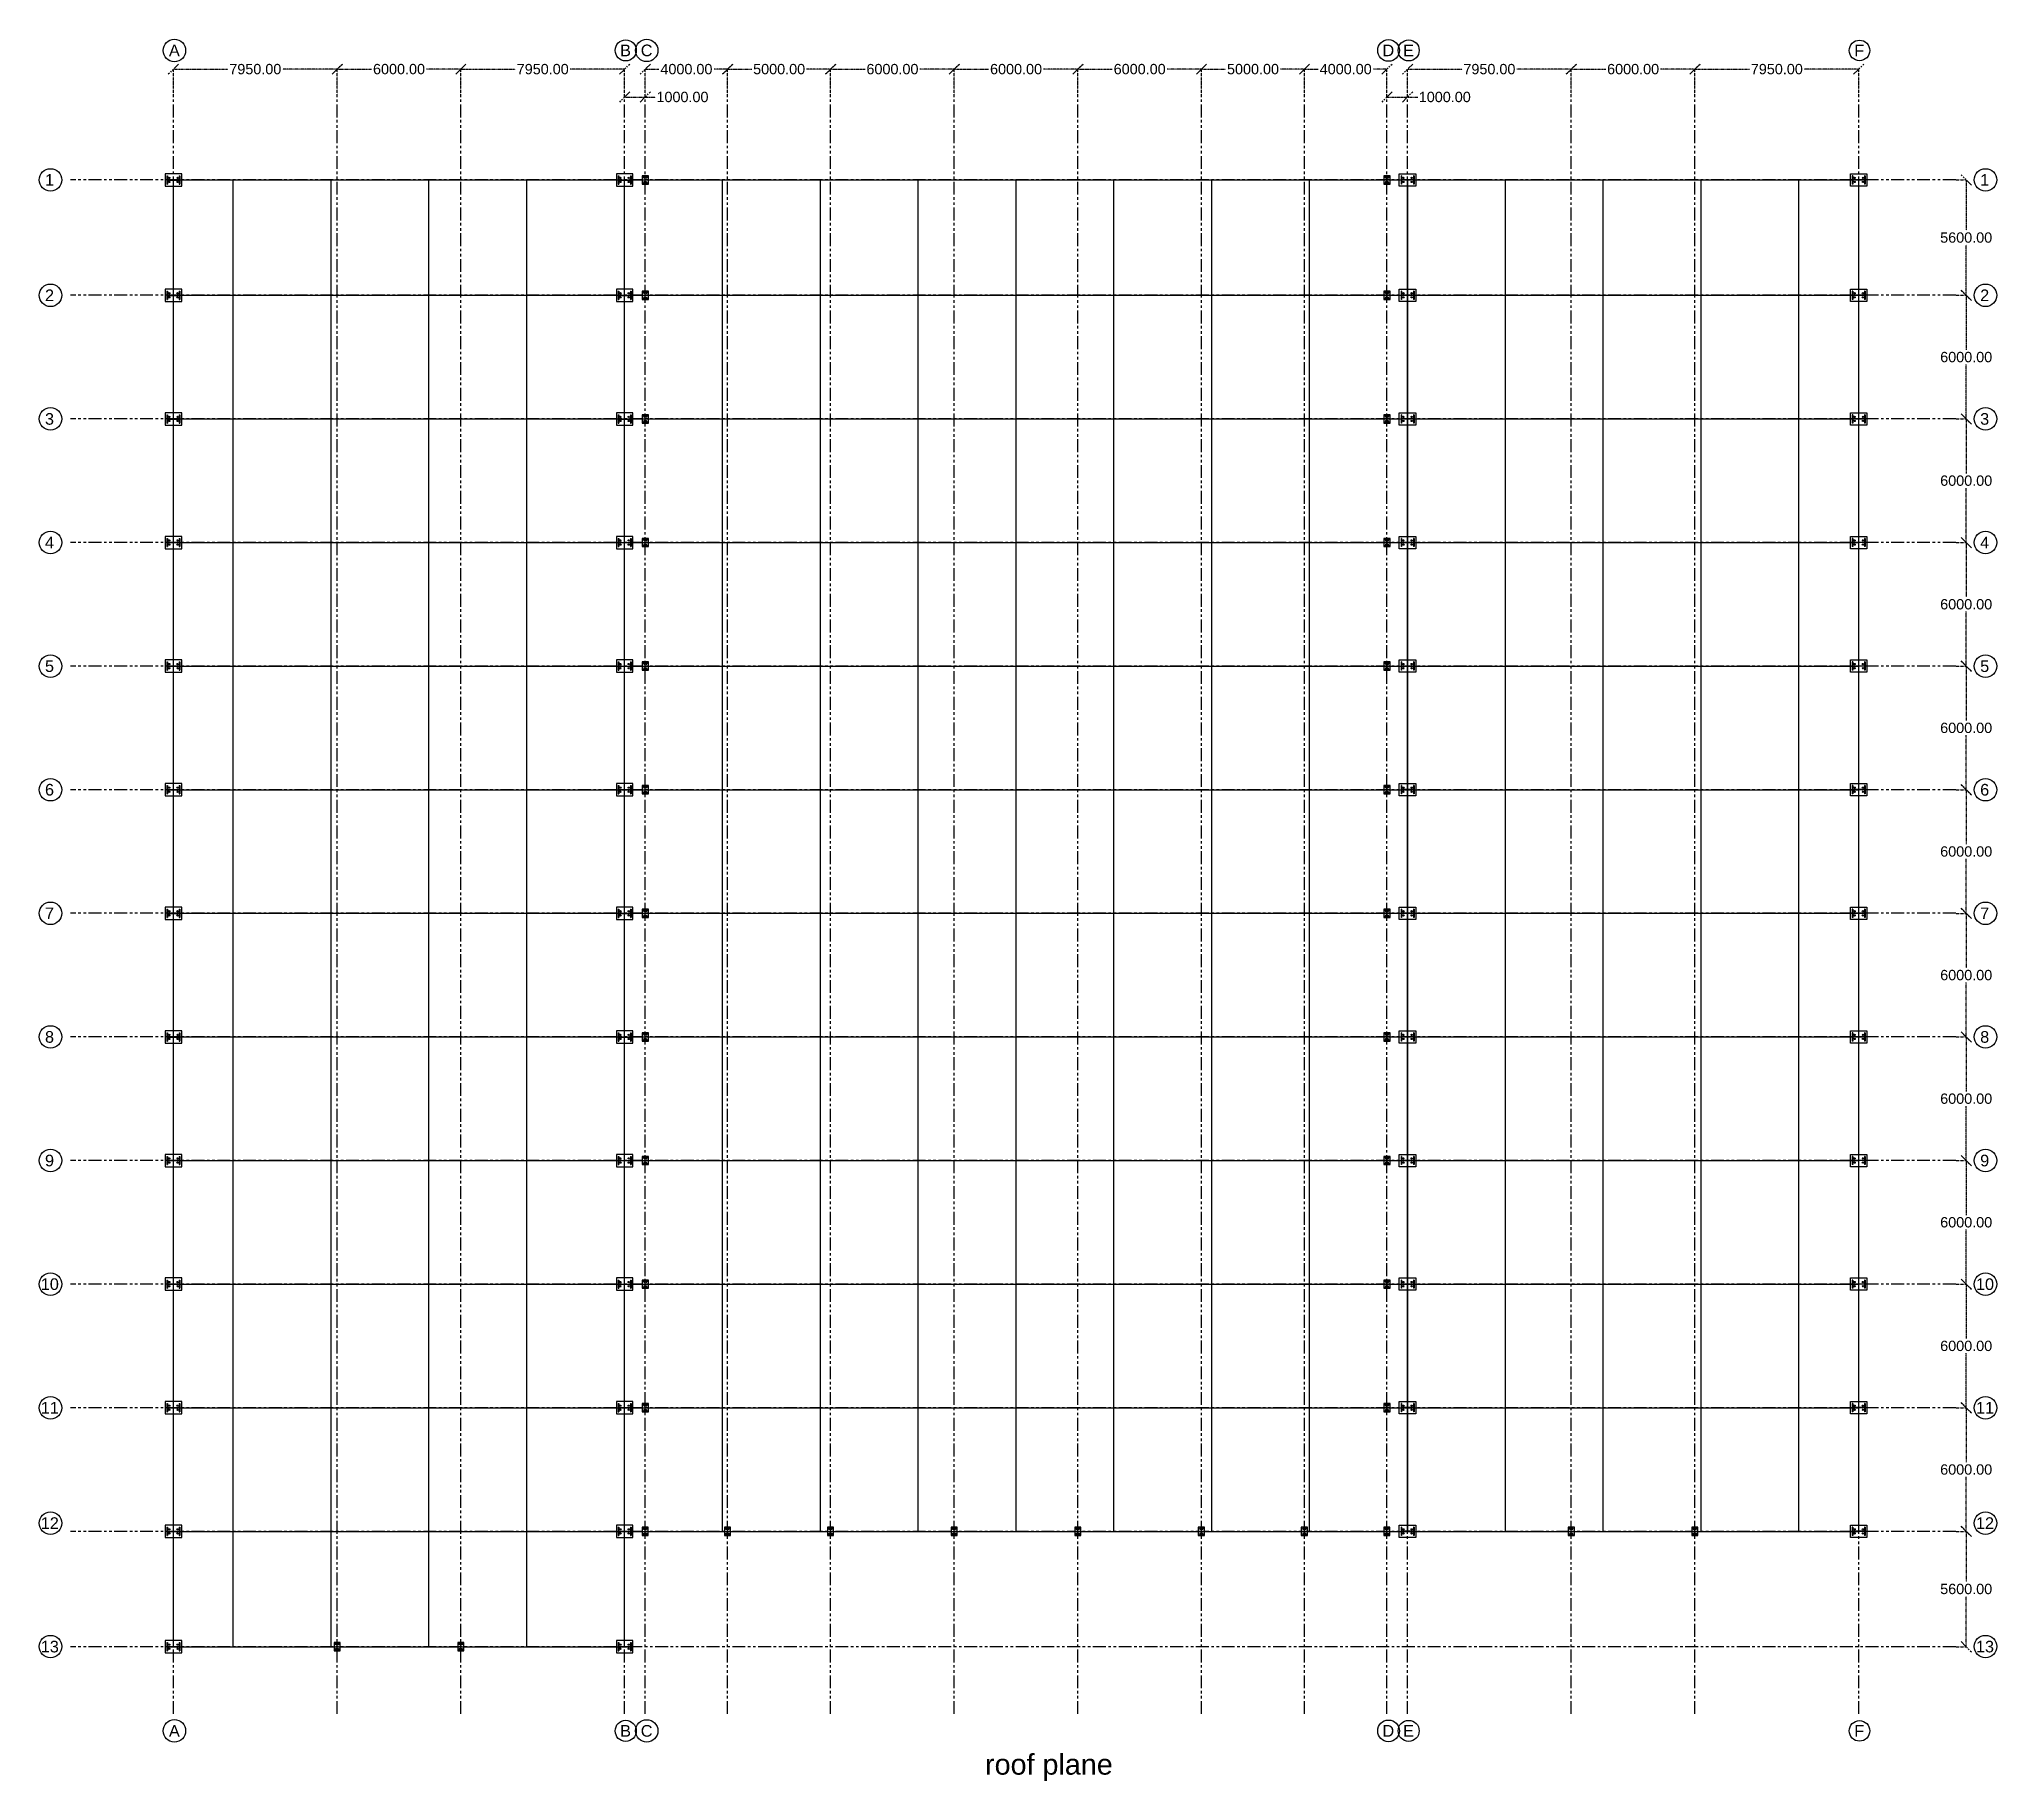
# Model space of a CAD drawing. Header units: inches. Extents: x 8519 to 881470, y -4476 to 84370.
# Drawn here: x 523889 to 618910, y -1506 to 83039 of the extents above; entities that cross this region are included whole.
import ezdxf

# ---------------------------------------------------------------- set-up
doc = ezdxf.new("R2010")
doc.units = ezdxf.units.IN
doc.header["$MEASUREMENT"] = 0
doc.header["$PDMODE"] = 34
doc.linetypes.add('ACAD_ISO03W100', pattern=[30, 12, -18])
doc.linetypes.add('PHANTOM2', pattern=[1.25, 0.625, -0.125, 0.125, -0.125, 0.125, -0.125])
for name, color, linetype in [('axis', 8, 'PHANTOM2'), ('columns', 2, 'Continuous'), ('dimensions', 1, 'PHANTOM2'), ('initial layout', 7, 'Continuous'), ('purlins', 4, 'Continuous'), ('text', 3, 'Continuous')]:
    doc.layers.add(name, color=color, linetype=linetype)
doc.styles.get("Standard").update_dxf_attribs({"font": 'arial.ttf'})
doc.dimstyles.new('Dim_1', dxfattribs={"dimtxt": 500, "dimasz": 500, "dimexe": 0.0625, "dimexo": 0.0625, "dimgap": 100, "dimtad": 0, "dimtih": 1, "dimtoh": 1, "dimzin": 0, "dimdsep": 46, "dimtxsty": 'Standard', "dimblk": 'OBLIQUE', "dimcen": 0.09, "dimclrd": 256, "dimclre": 256, "dimclrt": 256, "dimadec": 0, "dimazin": 0, "dimtfac": 1, "dimtofl": 0, "dimtmove": 0, "dimatfit": 3, "dimfxl": 1, "dimtfillclr": 256, "dimtolj": 1, "dimtzin": 0, "dimlwe": -1, "dimarcsym": 0})

msp = doc.modelspace()

# ---------------------------------------------------------------- texts
at = {"layer": 'text'}
for s, height, p in [('A', 564.824, (530189.262, 82210.547)), ('B', 564.824, (552089.262, 82210.547)), ('C', 564.824, (553089.262, 82210.547)), ('D', 564.824, (589089.262, 82210.547)), ('E', 564.824, (590089.262, 82210.547)), ('F', 564.824, (611989.262, 82210.547)), ('1', 564.824, (524172.485, 75922.897)), ('1', 564.824, (618100.854, 75922.897)), ('2', 564.824, (524172.485, 70322.897)), ('2', 564.824, (618100.854, 70322.897)), ('3', 564.824, (524172.485, 64322.897)), ('3', 564.824, (618100.854, 64322.897)), ('4', 564.824, (524172.485, 58322.897)), ('4', 564.824, (618100.854, 58322.897)), ('5', 564.824, (524172.485, 52322.897)), ('5', 564.824, (618100.854, 52322.897)), ('6', 564.824, (524172.485, 46322.897)), ('6', 564.824, (618100.854, 46322.897)), ('7', 564.824, (524172.485, 40322.897)), ('7', 564.824, (618100.854, 40322.897)), ('8', 564.824, (524172.485, 34322.897)), ('8', 564.824, (618100.854, 34322.897)), ('9', 564.824, (524172.485, 28322.897)), ('9', 564.824, (618100.854, 28322.897)), ('10', 564.8237, (523967.768, 22322.897)), ('10', 564.8237, (617896.137, 22322.897)), ('11', 564.8237, (523967.768, 16322.897)), ('11', 564.8237, (617896.137, 16322.897)), ('12', 564.8237, (523967.768, 10722.897)), ('12', 564.8237, (617896.137, 10722.897)), ('13', 564.8237, (523967.768, 4728.866)), ('13', 564.8237, (617896.137, 4728.866)), ('A', 564.824, (530189.262, 637.68)), ('B', 564.824, (552089.262, 637.68)), ('C', 564.824, (553089.262, 637.68)), ('D', 564.824, (589089.262, 637.68)), ('E', 564.824, (590089.262, 637.68)), ('F', 564.824, (611989.262, 637.68)), ('roof plane', 997.8021, (569800.516, -1204.634))]:
    msp.add_text(s, height=height, dxfattribs=at).set_placement(p)

# ---------------------------------------------------------------- blocks, each defined once
blk = doc.blocks.new('_Oblique')
at = {"color": 0, "linetype": 'ByBlock', "lineweight": -2}
blk.add_line((-0.5, -0.5), (0.5, 0.5), dxfattribs=at)
blk = doc.blocks.new('*D19')
at = {"layer": 'Defpoints', "color": 0, "transparency": 16777216}
for p in [(616913, 16605), (616913, 10605), (617423, 10605)]:
    blk.add_point(p, dxfattribs=at)
at = {"layer": 'dimensions', "linetype": 'ACAD_ISO03W100', "transparency": 16777216}
for p, q in [((616913, 16605), (617423, 16605)), ((616913, 10605), (617423, 10605))]:
    blk.add_line(p, q, dxfattribs=at)
at = {"layer": 'dimensions', "lineweight": -2, "transparency": 16777216}
for p, q in [((617423, 16605), (617423, 13961)), ((617423, 10605), (617423, 13250))]:
    blk.add_line(p, q, dxfattribs=at)
at = {"layer": 'dimensions', "lineweight": -2, "transparency": 16777216, "xscale": 500, "yscale": 500, "zscale": 500}
for p, rotation in [((617423, 16605), 90), ((617423, 10605), 270)]:
    blk.add_blockref('_Oblique', p, dxfattribs=dict(at, rotation=rotation))
at = {"layer": 'dimensions', "transparency": 16777216, "insert": (617423, 13605), "char_height": 500, "attachment_point": 5}
blk.add_mtext('\\A1;6000.00', dxfattribs=at)
blk = doc.blocks.new('*D20')
at = {"layer": 'Defpoints', "color": 0, "transparency": 16777216}
for p in [(616913, 22605), (616913, 16605), (617423, 16605)]:
    blk.add_point(p, dxfattribs=at)
at = {"layer": 'dimensions', "linetype": 'ACAD_ISO03W100', "transparency": 16777216}
for p, q in [((616913, 22605), (617423, 22605)), ((616913, 16605), (617423, 16605))]:
    blk.add_line(p, q, dxfattribs=at)
at = {"layer": 'dimensions', "lineweight": -2, "transparency": 16777216}
for p, q in [((617423, 22605), (617423, 19961)), ((617423, 16605), (617423, 19250))]:
    blk.add_line(p, q, dxfattribs=at)
at = {"layer": 'dimensions', "lineweight": -2, "transparency": 16777216, "xscale": 500, "yscale": 500, "zscale": 500}
for p, rotation in [((617423, 22605), 90), ((617423, 16605), 270)]:
    blk.add_blockref('_Oblique', p, dxfattribs=dict(at, rotation=rotation))
at = {"layer": 'dimensions', "transparency": 16777216, "insert": (617423, 19605), "char_height": 500, "attachment_point": 5}
blk.add_mtext('\\A1;6000.00', dxfattribs=at)
blk = doc.blocks.new('*D21')
at = {"layer": 'Defpoints', "color": 0, "transparency": 16777216}
for p in [(616913, 28605), (616913, 22605), (617423, 22605)]:
    blk.add_point(p, dxfattribs=at)
at = {"layer": 'dimensions', "linetype": 'ACAD_ISO03W100', "transparency": 16777216}
for p, q in [((616913, 28605), (617423, 28605)), ((616913, 22605), (617423, 22605))]:
    blk.add_line(p, q, dxfattribs=at)
at = {"layer": 'dimensions', "lineweight": -2, "transparency": 16777216}
for p, q in [((617423, 28605), (617423, 25961)), ((617423, 22605), (617423, 25250))]:
    blk.add_line(p, q, dxfattribs=at)
at = {"layer": 'dimensions', "lineweight": -2, "transparency": 16777216, "xscale": 500, "yscale": 500, "zscale": 500}
for p, rotation in [((617423, 28605), 90), ((617423, 22605), 270)]:
    blk.add_blockref('_Oblique', p, dxfattribs=dict(at, rotation=rotation))
at = {"layer": 'dimensions', "transparency": 16777216, "insert": (617423, 25605), "char_height": 500, "attachment_point": 5}
blk.add_mtext('\\A1;6000.00', dxfattribs=at)
blk = doc.blocks.new('*D22')
at = {"layer": 'Defpoints', "color": 0, "transparency": 16777216}
for p in [(616913, 34605), (616913, 28605), (617423, 28605)]:
    blk.add_point(p, dxfattribs=at)
at = {"layer": 'dimensions', "linetype": 'ACAD_ISO03W100', "transparency": 16777216}
for p, q in [((616913, 34605), (617423, 34605)), ((616913, 28605), (617423, 28605))]:
    blk.add_line(p, q, dxfattribs=at)
at = {"layer": 'dimensions', "lineweight": -2, "transparency": 16777216}
for p, q in [((617423, 34605), (617423, 31961)), ((617423, 28605), (617423, 31250))]:
    blk.add_line(p, q, dxfattribs=at)
at = {"layer": 'dimensions', "lineweight": -2, "transparency": 16777216, "xscale": 500, "yscale": 500, "zscale": 500}
for p, rotation in [((617423, 34605), 90), ((617423, 28605), 270)]:
    blk.add_blockref('_Oblique', p, dxfattribs=dict(at, rotation=rotation))
at = {"layer": 'dimensions', "transparency": 16777216, "insert": (617423, 31605), "char_height": 500, "attachment_point": 5}
blk.add_mtext('\\A1;6000.00', dxfattribs=at)
blk = doc.blocks.new('*D23')
at = {"layer": 'Defpoints', "color": 0, "transparency": 16777216}
for p in [(616913, 40605), (616913, 34605), (617423, 34605)]:
    blk.add_point(p, dxfattribs=at)
at = {"layer": 'dimensions', "linetype": 'ACAD_ISO03W100', "transparency": 16777216}
for p, q in [((616913, 40605), (617423, 40605)), ((616913, 34605), (617423, 34605))]:
    blk.add_line(p, q, dxfattribs=at)
at = {"layer": 'dimensions', "lineweight": -2, "transparency": 16777216}
for p, q in [((617423, 40605), (617423, 37961)), ((617423, 34605), (617423, 37250))]:
    blk.add_line(p, q, dxfattribs=at)
at = {"layer": 'dimensions', "lineweight": -2, "transparency": 16777216, "xscale": 500, "yscale": 500, "zscale": 500}
for p, rotation in [((617423, 40605), 90), ((617423, 34605), 270)]:
    blk.add_blockref('_Oblique', p, dxfattribs=dict(at, rotation=rotation))
at = {"layer": 'dimensions', "transparency": 16777216, "insert": (617423, 37605), "char_height": 500, "attachment_point": 5}
blk.add_mtext('\\A1;6000.00', dxfattribs=at)
blk = doc.blocks.new('*D24')
at = {"layer": 'Defpoints', "color": 0, "transparency": 16777216}
for p in [(616913, 46605), (616913, 40605), (617423, 40605)]:
    blk.add_point(p, dxfattribs=at)
at = {"layer": 'dimensions', "linetype": 'ACAD_ISO03W100', "transparency": 16777216}
for p, q in [((616913, 46605), (617423, 46605)), ((616913, 40605), (617423, 40605))]:
    blk.add_line(p, q, dxfattribs=at)
at = {"layer": 'dimensions', "lineweight": -2, "transparency": 16777216}
for p, q in [((617423, 46605), (617423, 43961)), ((617423, 40605), (617423, 43250))]:
    blk.add_line(p, q, dxfattribs=at)
at = {"layer": 'dimensions', "lineweight": -2, "transparency": 16777216, "xscale": 500, "yscale": 500, "zscale": 500}
for p, rotation in [((617423, 46605), 90), ((617423, 40605), 270)]:
    blk.add_blockref('_Oblique', p, dxfattribs=dict(at, rotation=rotation))
at = {"layer": 'dimensions', "transparency": 16777216, "insert": (617423, 43605), "char_height": 500, "attachment_point": 5}
blk.add_mtext('\\A1;6000.00', dxfattribs=at)
blk = doc.blocks.new('*D25')
at = {"layer": 'Defpoints', "color": 0, "transparency": 16777216}
for p in [(616913, 52605), (616913, 46605), (617423, 46605)]:
    blk.add_point(p, dxfattribs=at)
at = {"layer": 'dimensions', "linetype": 'ACAD_ISO03W100', "transparency": 16777216}
for p, q in [((616913, 52605), (617423, 52605)), ((616913, 46605), (617423, 46605))]:
    blk.add_line(p, q, dxfattribs=at)
at = {"layer": 'dimensions', "lineweight": -2, "transparency": 16777216}
for p, q in [((617423, 52605), (617423, 49961)), ((617423, 46605), (617423, 49250))]:
    blk.add_line(p, q, dxfattribs=at)
at = {"layer": 'dimensions', "lineweight": -2, "transparency": 16777216, "xscale": 500, "yscale": 500, "zscale": 500}
for p, rotation in [((617423, 52605), 90), ((617423, 46605), 270)]:
    blk.add_blockref('_Oblique', p, dxfattribs=dict(at, rotation=rotation))
at = {"layer": 'dimensions', "transparency": 16777216, "insert": (617423, 49605), "char_height": 500, "attachment_point": 5}
blk.add_mtext('\\A1;6000.00', dxfattribs=at)
blk = doc.blocks.new('*D26')
at = {"layer": 'Defpoints', "color": 0, "transparency": 16777216}
for p in [(616913, 58605), (616913, 52605), (617423, 52605)]:
    blk.add_point(p, dxfattribs=at)
at = {"layer": 'dimensions', "linetype": 'ACAD_ISO03W100', "transparency": 16777216}
for p, q in [((616913, 58605), (617423, 58605)), ((616913, 52605), (617423, 52605))]:
    blk.add_line(p, q, dxfattribs=at)
at = {"layer": 'dimensions', "lineweight": -2, "transparency": 16777216}
for p, q in [((617423, 58605), (617423, 55961)), ((617423, 52605), (617423, 55250))]:
    blk.add_line(p, q, dxfattribs=at)
at = {"layer": 'dimensions', "lineweight": -2, "transparency": 16777216, "xscale": 500, "yscale": 500, "zscale": 500}
for p, rotation in [((617423, 58605), 90), ((617423, 52605), 270)]:
    blk.add_blockref('_Oblique', p, dxfattribs=dict(at, rotation=rotation))
at = {"layer": 'dimensions', "transparency": 16777216, "insert": (617423, 55605), "char_height": 500, "attachment_point": 5}
blk.add_mtext('\\A1;6000.00', dxfattribs=at)
blk = doc.blocks.new('*D27')
at = {"layer": 'Defpoints', "color": 0, "transparency": 16777216}
for p in [(616913, 64605), (616913, 58605), (617423, 58605)]:
    blk.add_point(p, dxfattribs=at)
at = {"layer": 'dimensions', "linetype": 'ACAD_ISO03W100', "transparency": 16777216}
for p, q in [((616913, 64605), (617423, 64605)), ((616913, 58605), (617423, 58605))]:
    blk.add_line(p, q, dxfattribs=at)
at = {"layer": 'dimensions', "lineweight": -2, "transparency": 16777216}
for p, q in [((617423, 64605), (617423, 61961)), ((617423, 58605), (617423, 61250))]:
    blk.add_line(p, q, dxfattribs=at)
at = {"layer": 'dimensions', "lineweight": -2, "transparency": 16777216, "xscale": 500, "yscale": 500, "zscale": 500}
for p, rotation in [((617423, 64605), 90), ((617423, 58605), 270)]:
    blk.add_blockref('_Oblique', p, dxfattribs=dict(at, rotation=rotation))
at = {"layer": 'dimensions', "transparency": 16777216, "insert": (617423, 61605), "char_height": 500, "attachment_point": 5}
blk.add_mtext('\\A1;6000.00', dxfattribs=at)
blk = doc.blocks.new('*D28')
at = {"layer": 'Defpoints', "color": 0, "transparency": 16777216}
for p in [(616913, 70605), (616913, 64605), (617423, 64605)]:
    blk.add_point(p, dxfattribs=at)
at = {"layer": 'dimensions', "linetype": 'ACAD_ISO03W100', "transparency": 16777216}
for p, q in [((616913, 70605), (617423, 70605)), ((616913, 64605), (617423, 64605))]:
    blk.add_line(p, q, dxfattribs=at)
at = {"layer": 'dimensions', "lineweight": -2, "transparency": 16777216}
for p, q in [((617423, 70605), (617423, 67961)), ((617423, 64605), (617423, 67250))]:
    blk.add_line(p, q, dxfattribs=at)
at = {"layer": 'dimensions', "lineweight": -2, "transparency": 16777216, "xscale": 500, "yscale": 500, "zscale": 500}
for p, rotation in [((617423, 70605), 90), ((617423, 64605), 270)]:
    blk.add_blockref('_Oblique', p, dxfattribs=dict(at, rotation=rotation))
at = {"layer": 'dimensions', "transparency": 16777216, "insert": (617423, 67605), "char_height": 500, "attachment_point": 5}
blk.add_mtext('\\A1;6000.00', dxfattribs=at)
blk = doc.blocks.new('*D29')
at = {"layer": 'Defpoints', "color": 0, "transparency": 16777216}
for p in [(616913, 76205), (616913, 70605), (617423, 70605)]:
    blk.add_point(p, dxfattribs=at)
at = {"layer": 'dimensions', "linetype": 'ACAD_ISO03W100', "transparency": 16777216}
for p, q in [((616913, 76205), (617423, 76205)), ((616913, 70605), (617423, 70605))]:
    blk.add_line(p, q, dxfattribs=at)
at = {"layer": 'dimensions', "lineweight": -2, "transparency": 16777216}
for p, q in [((617423, 76205), (617423, 73761)), ((617423, 70605), (617423, 73050))]:
    blk.add_line(p, q, dxfattribs=at)
at = {"layer": 'dimensions', "lineweight": -2, "transparency": 16777216, "xscale": 500, "yscale": 500, "zscale": 500}
for p, rotation in [((617423, 76205), 90), ((617423, 70605), 270)]:
    blk.add_blockref('_Oblique', p, dxfattribs=dict(at, rotation=rotation))
at = {"layer": 'dimensions', "transparency": 16777216, "insert": (617423, 73405), "char_height": 500, "attachment_point": 5}
blk.add_mtext('\\A1;5600.00', dxfattribs=at)
blk = doc.blocks.new('*D30')
at = {"layer": 'Defpoints', "color": 0, "transparency": 16777216}
for p in [(616913, 10605), (616913, 5005), (617423, 5005)]:
    blk.add_point(p, dxfattribs=at)
at = {"layer": 'dimensions', "linetype": 'ACAD_ISO03W100', "transparency": 16777216}
for p, q in [((616913, 10605), (617423, 10605)), ((616913, 5005), (617423, 5005))]:
    blk.add_line(p, q, dxfattribs=at)
at = {"layer": 'dimensions', "lineweight": -2, "transparency": 16777216}
for p, q in [((617423, 10605), (617423, 8161)), ((617423, 5005), (617423, 7450))]:
    blk.add_line(p, q, dxfattribs=at)
at = {"layer": 'dimensions', "lineweight": -2, "transparency": 16777216, "xscale": 500, "yscale": 500, "zscale": 500}
for p, rotation in [((617423, 10605), 90), ((617423, 5005), 270)]:
    blk.add_blockref('_Oblique', p, dxfattribs=dict(at, rotation=rotation))
at = {"layer": 'dimensions', "transparency": 16777216, "insert": (617423, 7805), "char_height": 500, "attachment_point": 5}
blk.add_mtext('\\A1;5600.00', dxfattribs=at)
blk = doc.blocks.new('*D31')
at = {"layer": 'Defpoints', "color": 0, "transparency": 16777216}
for p in [(530406, 81583), (530406, 80230), (538356, 80230)]:
    blk.add_point(p, dxfattribs=at)
at = {"layer": 'dimensions', "linetype": 'ACAD_ISO03W100', "transparency": 16777216}
for p, q in [((530406, 80230), (530406, 81583)), ((538356, 80230), (538356, 81583))]:
    blk.add_line(p, q, dxfattribs=at)
at = {"layer": 'dimensions', "lineweight": -2, "transparency": 16777216}
for p, q in [((530406, 81583), (533052, 81583)), ((538356, 81583), (535711, 81583))]:
    blk.add_line(p, q, dxfattribs=at)
at = {"layer": 'dimensions', "lineweight": -2, "transparency": 16777216, "xscale": 500, "yscale": 500, "zscale": 500, "rotation": 180}
blk.add_blockref('_Oblique', (530406, 81583), dxfattribs=at)
at = {"layer": 'dimensions', "lineweight": -2, "transparency": 16777216, "xscale": 500, "yscale": 500, "zscale": 500}
blk.add_blockref('_Oblique', (538356, 81583), dxfattribs=at)
at = {"layer": 'dimensions', "transparency": 16777216, "insert": (534381, 81583), "char_height": 500, "attachment_point": 5}
blk.add_mtext('\\A1;7950.00', dxfattribs=at)
blk = doc.blocks.new('*D32')
at = {"layer": 'Defpoints', "color": 0, "transparency": 16777216}
for p in [(538356, 81583), (538356, 80230), (544356, 80230)]:
    blk.add_point(p, dxfattribs=at)
at = {"layer": 'dimensions', "linetype": 'ACAD_ISO03W100', "transparency": 16777216}
for p, q in [((538356, 80230), (538356, 81583)), ((544356, 80230), (544356, 81583))]:
    blk.add_line(p, q, dxfattribs=at)
at = {"layer": 'dimensions', "lineweight": -2, "transparency": 16777216}
for p, q in [((538356, 81583), (540024, 81583)), ((544356, 81583), (542689, 81583))]:
    blk.add_line(p, q, dxfattribs=at)
at = {"layer": 'dimensions', "lineweight": -2, "transparency": 16777216, "xscale": 500, "yscale": 500, "zscale": 500, "rotation": 180}
blk.add_blockref('_Oblique', (538356, 81583), dxfattribs=at)
at = {"layer": 'dimensions', "lineweight": -2, "transparency": 16777216, "xscale": 500, "yscale": 500, "zscale": 500}
blk.add_blockref('_Oblique', (544356, 81583), dxfattribs=at)
at = {"layer": 'dimensions', "transparency": 16777216, "insert": (541356, 81583), "char_height": 500, "attachment_point": 5}
blk.add_mtext('\\A1;6000.00', dxfattribs=at)
blk = doc.blocks.new('*D33')
at = {"layer": 'Defpoints', "color": 0, "transparency": 16777216}
for p in [(552306, 80230), (553306, 80230), (553306, 80230)]:
    blk.add_point(p, dxfattribs=at)
at = {"layer": 'dimensions', "lineweight": -2, "transparency": 16777216}
for p, q in [((552306, 80230), (553306, 80230)), ((553306, 80230), (553806, 80230))]:
    blk.add_line(p, q, dxfattribs=at)
at = {"layer": 'dimensions', "lineweight": -2, "transparency": 16777216, "xscale": 500, "yscale": 500, "zscale": 500, "rotation": 180}
blk.add_blockref('_Oblique', (552306, 80230), dxfattribs=at)
at = {"layer": 'dimensions', "lineweight": -2, "transparency": 16777216, "xscale": 500, "yscale": 500, "zscale": 500}
blk.add_blockref('_Oblique', (553306, 80230), dxfattribs=at)
at = {"layer": 'dimensions', "transparency": 16777216, "insert": (555114, 80230), "char_height": 500, "attachment_point": 5}
blk.add_mtext('\\A1;1000.00', dxfattribs=at)
blk = doc.blocks.new('*D34')
at = {"layer": 'Defpoints', "color": 0, "transparency": 16777216}
for p in [(557306, 81583), (553306, 80230), (557306, 80230)]:
    blk.add_point(p, dxfattribs=at)
at = {"layer": 'dimensions', "linetype": 'ACAD_ISO03W100', "transparency": 16777216}
for p, q in [((553306, 80230), (553306, 81583)), ((557306, 80230), (557306, 81583))]:
    blk.add_line(p, q, dxfattribs=at)
at = {"layer": 'dimensions', "lineweight": -2, "transparency": 16777216}
for p, q in [((553306, 81583), (553965, 81583)), ((557306, 81583), (556648, 81583))]:
    blk.add_line(p, q, dxfattribs=at)
at = {"layer": 'dimensions', "lineweight": -2, "transparency": 16777216, "xscale": 500, "yscale": 500, "zscale": 500, "rotation": 180}
blk.add_blockref('_Oblique', (553306, 81583), dxfattribs=at)
at = {"layer": 'dimensions', "lineweight": -2, "transparency": 16777216, "xscale": 500, "yscale": 500, "zscale": 500}
blk.add_blockref('_Oblique', (557306, 81583), dxfattribs=at)
at = {"layer": 'dimensions', "transparency": 16777216, "insert": (555306, 81583), "char_height": 500, "attachment_point": 5}
blk.add_mtext('\\A1;4000.00', dxfattribs=at)
blk = doc.blocks.new('*D35')
at = {"layer": 'Defpoints', "color": 0, "transparency": 16777216}
for p in [(557306, 81583), (557306, 80230), (562306, 80230)]:
    blk.add_point(p, dxfattribs=at)
at = {"layer": 'dimensions', "linetype": 'ACAD_ISO03W100', "transparency": 16777216}
for p, q in [((557306, 80230), (557306, 81583)), ((562306, 80230), (562306, 81583))]:
    blk.add_line(p, q, dxfattribs=at)
at = {"layer": 'dimensions', "lineweight": -2, "transparency": 16777216}
for p, q in [((557306, 81583), (558475, 81583)), ((562306, 81583), (561138, 81583))]:
    blk.add_line(p, q, dxfattribs=at)
at = {"layer": 'dimensions', "lineweight": -2, "transparency": 16777216, "xscale": 500, "yscale": 500, "zscale": 500, "rotation": 180}
blk.add_blockref('_Oblique', (557306, 81583), dxfattribs=at)
at = {"layer": 'dimensions', "lineweight": -2, "transparency": 16777216, "xscale": 500, "yscale": 500, "zscale": 500}
blk.add_blockref('_Oblique', (562306, 81583), dxfattribs=at)
at = {"layer": 'dimensions', "transparency": 16777216, "insert": (559806, 81583), "char_height": 500, "attachment_point": 5}
blk.add_mtext('\\A1;5000.00', dxfattribs=at)
blk = doc.blocks.new('*D36')
at = {"layer": 'Defpoints', "color": 0, "transparency": 16777216}
for p in [(562306, 81583), (562306, 80230), (568306, 80230)]:
    blk.add_point(p, dxfattribs=at)
at = {"layer": 'dimensions', "linetype": 'ACAD_ISO03W100', "transparency": 16777216}
for p, q in [((562306, 80230), (562306, 81583)), ((568306, 80230), (568306, 81583))]:
    blk.add_line(p, q, dxfattribs=at)
at = {"layer": 'dimensions', "lineweight": -2, "transparency": 16777216}
for p, q in [((562306, 81583), (563974, 81583)), ((568306, 81583), (566639, 81583))]:
    blk.add_line(p, q, dxfattribs=at)
at = {"layer": 'dimensions', "lineweight": -2, "transparency": 16777216, "xscale": 500, "yscale": 500, "zscale": 500, "rotation": 180}
blk.add_blockref('_Oblique', (562306, 81583), dxfattribs=at)
at = {"layer": 'dimensions', "lineweight": -2, "transparency": 16777216, "xscale": 500, "yscale": 500, "zscale": 500}
blk.add_blockref('_Oblique', (568306, 81583), dxfattribs=at)
at = {"layer": 'dimensions', "transparency": 16777216, "insert": (565306, 81583), "char_height": 500, "attachment_point": 5}
blk.add_mtext('\\A1;6000.00', dxfattribs=at)
blk = doc.blocks.new('*D37')
at = {"layer": 'Defpoints', "color": 0, "transparency": 16777216}
for p in [(568306, 81583), (568306, 80230), (574306, 80230)]:
    blk.add_point(p, dxfattribs=at)
at = {"layer": 'dimensions', "linetype": 'ACAD_ISO03W100', "transparency": 16777216}
for p, q in [((568306, 80230), (568306, 81583)), ((574306, 80230), (574306, 81583))]:
    blk.add_line(p, q, dxfattribs=at)
at = {"layer": 'dimensions', "lineweight": -2, "transparency": 16777216}
for p, q in [((568306, 81583), (569974, 81583)), ((574306, 81583), (572639, 81583))]:
    blk.add_line(p, q, dxfattribs=at)
at = {"layer": 'dimensions', "lineweight": -2, "transparency": 16777216, "xscale": 500, "yscale": 500, "zscale": 500, "rotation": 180}
blk.add_blockref('_Oblique', (568306, 81583), dxfattribs=at)
at = {"layer": 'dimensions', "lineweight": -2, "transparency": 16777216, "xscale": 500, "yscale": 500, "zscale": 500}
blk.add_blockref('_Oblique', (574306, 81583), dxfattribs=at)
at = {"layer": 'dimensions', "transparency": 16777216, "insert": (571306, 81583), "char_height": 500, "attachment_point": 5}
blk.add_mtext('\\A1;6000.00', dxfattribs=at)
blk = doc.blocks.new('*D38')
at = {"layer": 'Defpoints', "color": 0, "transparency": 16777216}
for p in [(580306, 81583), (574306, 80230), (580306, 80230)]:
    blk.add_point(p, dxfattribs=at)
at = {"layer": 'dimensions', "linetype": 'ACAD_ISO03W100', "transparency": 16777216}
for p, q in [((574306, 80230), (574306, 81583)), ((580306, 80230), (580306, 81583))]:
    blk.add_line(p, q, dxfattribs=at)
at = {"layer": 'dimensions', "lineweight": -2, "transparency": 16777216}
for p, q in [((574306, 81583), (575974, 81583)), ((580306, 81583), (578639, 81583))]:
    blk.add_line(p, q, dxfattribs=at)
at = {"layer": 'dimensions', "lineweight": -2, "transparency": 16777216, "xscale": 500, "yscale": 500, "zscale": 500, "rotation": 180}
blk.add_blockref('_Oblique', (574306, 81583), dxfattribs=at)
at = {"layer": 'dimensions', "lineweight": -2, "transparency": 16777216, "xscale": 500, "yscale": 500, "zscale": 500}
blk.add_blockref('_Oblique', (580306, 81583), dxfattribs=at)
at = {"layer": 'dimensions', "transparency": 16777216, "insert": (577306, 81583), "char_height": 500, "attachment_point": 5}
blk.add_mtext('\\A1;6000.00', dxfattribs=at)
blk = doc.blocks.new('*D39')
at = {"layer": 'Defpoints', "color": 0, "transparency": 16777216}
for p in [(585306, 81583), (580306, 80230), (585306, 80230)]:
    blk.add_point(p, dxfattribs=at)
at = {"layer": 'dimensions', "linetype": 'ACAD_ISO03W100', "transparency": 16777216}
for p, q in [((580306, 80230), (580306, 81583)), ((585306, 80230), (585306, 81583))]:
    blk.add_line(p, q, dxfattribs=at)
at = {"layer": 'dimensions', "lineweight": -2, "transparency": 16777216}
for p, q in [((580306, 81583), (581475, 81583)), ((585306, 81583), (584138, 81583))]:
    blk.add_line(p, q, dxfattribs=at)
at = {"layer": 'dimensions', "lineweight": -2, "transparency": 16777216, "xscale": 500, "yscale": 500, "zscale": 500, "rotation": 180}
blk.add_blockref('_Oblique', (580306, 81583), dxfattribs=at)
at = {"layer": 'dimensions', "lineweight": -2, "transparency": 16777216, "xscale": 500, "yscale": 500, "zscale": 500}
blk.add_blockref('_Oblique', (585306, 81583), dxfattribs=at)
at = {"layer": 'dimensions', "transparency": 16777216, "insert": (582806, 81583), "char_height": 500, "attachment_point": 5}
blk.add_mtext('\\A1;5000.00', dxfattribs=at)
blk = doc.blocks.new('*D40')
at = {"layer": 'Defpoints', "color": 0, "transparency": 16777216}
for p in [(589306, 81583), (585306, 80230), (589306, 80230)]:
    blk.add_point(p, dxfattribs=at)
at = {"layer": 'dimensions', "linetype": 'ACAD_ISO03W100', "transparency": 16777216}
for p, q in [((585306, 80230), (585306, 81583)), ((589306, 80230), (589306, 81583))]:
    blk.add_line(p, q, dxfattribs=at)
at = {"layer": 'dimensions', "lineweight": -2, "transparency": 16777216}
for p, q in [((585306, 81583), (585965, 81583)), ((589306, 81583), (588648, 81583))]:
    blk.add_line(p, q, dxfattribs=at)
at = {"layer": 'dimensions', "lineweight": -2, "transparency": 16777216, "xscale": 500, "yscale": 500, "zscale": 500, "rotation": 180}
blk.add_blockref('_Oblique', (585306, 81583), dxfattribs=at)
at = {"layer": 'dimensions', "lineweight": -2, "transparency": 16777216, "xscale": 500, "yscale": 500, "zscale": 500}
blk.add_blockref('_Oblique', (589306, 81583), dxfattribs=at)
at = {"layer": 'dimensions', "transparency": 16777216, "insert": (587306, 81583), "char_height": 500, "attachment_point": 5}
blk.add_mtext('\\A1;4000.00', dxfattribs=at)
blk = doc.blocks.new('*D41')
at = {"layer": 'Defpoints', "color": 0, "transparency": 16777216}
for p in [(589306, 80230), (590306, 80230), (590306, 80230)]:
    blk.add_point(p, dxfattribs=at)
at = {"layer": 'dimensions', "lineweight": -2, "transparency": 16777216}
for p, q in [((589306, 80230), (590306, 80230)), ((590306, 80230), (590806, 80230))]:
    blk.add_line(p, q, dxfattribs=at)
at = {"layer": 'dimensions', "lineweight": -2, "transparency": 16777216, "xscale": 500, "yscale": 500, "zscale": 500, "rotation": 180}
blk.add_blockref('_Oblique', (589306, 80230), dxfattribs=at)
at = {"layer": 'dimensions', "lineweight": -2, "transparency": 16777216, "xscale": 500, "yscale": 500, "zscale": 500}
blk.add_blockref('_Oblique', (590306, 80230), dxfattribs=at)
at = {"layer": 'dimensions', "transparency": 16777216, "insert": (592114, 80230), "char_height": 500, "attachment_point": 5}
blk.add_mtext('\\A1;1000.00', dxfattribs=at)
blk = doc.blocks.new('*D42')
at = {"layer": 'Defpoints', "color": 0, "transparency": 16777216}
for p in [(612206, 81583), (604256, 80230), (612206, 80230)]:
    blk.add_point(p, dxfattribs=at)
at = {"layer": 'dimensions', "linetype": 'ACAD_ISO03W100', "transparency": 16777216}
for p, q in [((604256, 80230), (604256, 81583)), ((612206, 80230), (612206, 81583))]:
    blk.add_line(p, q, dxfattribs=at)
at = {"layer": 'dimensions', "lineweight": -2, "transparency": 16777216}
for p, q in [((604256, 81583), (606902, 81583)), ((612206, 81583), (609561, 81583))]:
    blk.add_line(p, q, dxfattribs=at)
at = {"layer": 'dimensions', "lineweight": -2, "transparency": 16777216, "xscale": 500, "yscale": 500, "zscale": 500, "rotation": 180}
blk.add_blockref('_Oblique', (604256, 81583), dxfattribs=at)
at = {"layer": 'dimensions', "lineweight": -2, "transparency": 16777216, "xscale": 500, "yscale": 500, "zscale": 500}
blk.add_blockref('_Oblique', (612206, 81583), dxfattribs=at)
at = {"layer": 'dimensions', "transparency": 16777216, "insert": (608231, 81583), "char_height": 500, "attachment_point": 5}
blk.add_mtext('\\A1;7950.00', dxfattribs=at)
blk = doc.blocks.new('*D43')
at = {"layer": 'Defpoints', "color": 0, "transparency": 16777216}
for p in [(598256, 81583), (598256, 80230), (604256, 80230)]:
    blk.add_point(p, dxfattribs=at)
at = {"layer": 'dimensions', "linetype": 'ACAD_ISO03W100', "transparency": 16777216}
for p, q in [((598256, 80230), (598256, 81583)), ((604256, 80230), (604256, 81583))]:
    blk.add_line(p, q, dxfattribs=at)
at = {"layer": 'dimensions', "lineweight": -2, "transparency": 16777216}
for p, q in [((598256, 81583), (599924, 81583)), ((604256, 81583), (602589, 81583))]:
    blk.add_line(p, q, dxfattribs=at)
at = {"layer": 'dimensions', "lineweight": -2, "transparency": 16777216, "xscale": 500, "yscale": 500, "zscale": 500, "rotation": 180}
blk.add_blockref('_Oblique', (598256, 81583), dxfattribs=at)
at = {"layer": 'dimensions', "lineweight": -2, "transparency": 16777216, "xscale": 500, "yscale": 500, "zscale": 500}
blk.add_blockref('_Oblique', (604256, 81583), dxfattribs=at)
at = {"layer": 'dimensions', "transparency": 16777216, "insert": (601256, 81583), "char_height": 500, "attachment_point": 5}
blk.add_mtext('\\A1;6000.00', dxfattribs=at)
blk = doc.blocks.new('*D44')
at = {"layer": 'Defpoints', "color": 0, "transparency": 16777216}
for p in [(552306, 81583), (544356, 80230), (552306, 80230)]:
    blk.add_point(p, dxfattribs=at)
at = {"layer": 'dimensions', "linetype": 'ACAD_ISO03W100', "transparency": 16777216}
for p, q in [((544356, 80230), (544356, 81583)), ((552306, 80230), (552306, 81583))]:
    blk.add_line(p, q, dxfattribs=at)
at = {"layer": 'dimensions', "lineweight": -2, "transparency": 16777216}
for p, q in [((544356, 81583), (547002, 81583)), ((552306, 81583), (549661, 81583))]:
    blk.add_line(p, q, dxfattribs=at)
at = {"layer": 'dimensions', "lineweight": -2, "transparency": 16777216, "xscale": 500, "yscale": 500, "zscale": 500, "rotation": 180}
blk.add_blockref('_Oblique', (544356, 81583), dxfattribs=at)
at = {"layer": 'dimensions', "lineweight": -2, "transparency": 16777216, "xscale": 500, "yscale": 500, "zscale": 500}
blk.add_blockref('_Oblique', (552306, 81583), dxfattribs=at)
at = {"layer": 'dimensions', "transparency": 16777216, "insert": (548331, 81583), "char_height": 500, "attachment_point": 5}
blk.add_mtext('\\A1;7950.00', dxfattribs=at)
blk = doc.blocks.new('*D45')
at = {"layer": 'Defpoints', "color": 0, "transparency": 16777216}
for p in [(598256, 81583), (590306, 80230), (598256, 80230)]:
    blk.add_point(p, dxfattribs=at)
at = {"layer": 'dimensions', "linetype": 'ACAD_ISO03W100', "transparency": 16777216}
for p, q in [((590306, 80230), (590306, 81583)), ((598256, 80230), (598256, 81583))]:
    blk.add_line(p, q, dxfattribs=at)
at = {"layer": 'dimensions', "lineweight": -2, "transparency": 16777216}
for p, q in [((590306, 81583), (592952, 81583)), ((598256, 81583), (595611, 81583))]:
    blk.add_line(p, q, dxfattribs=at)
at = {"layer": 'dimensions', "lineweight": -2, "transparency": 16777216, "xscale": 500, "yscale": 500, "zscale": 500, "rotation": 180}
blk.add_blockref('_Oblique', (590306, 81583), dxfattribs=at)
at = {"layer": 'dimensions', "lineweight": -2, "transparency": 16777216, "xscale": 500, "yscale": 500, "zscale": 500}
blk.add_blockref('_Oblique', (598256, 81583), dxfattribs=at)
at = {"layer": 'dimensions', "transparency": 16777216, "insert": (594281, 81583), "char_height": 500, "attachment_point": 5}
blk.add_mtext('\\A1;7950.00', dxfattribs=at)

# ---------------------------------------------------------------- dimensions: what is measured, and where the dimension line sits
at = {"layer": 'dimensions'}
for base, p1, p2, picture, middle in [((530406.478, 81583.317), (538356.478, 80229.763), (530406.478, 80229.763), '*D31', (534381.478, 81583.317)), ((538356.478, 81583.317), (544356.478, 80229.763), (538356.478, 80229.763), '*D32', (541356.478, 81583.317)), ((552306.478, 81583.317), (544356.478, 80229.763), (552306.478, 80229.763), '*D44', (548331.478, 81583.317)), ((557306.478, 81583.317), (553306.478, 80229.763), (557306.478, 80229.763), '*D34', (555306.478, 81583.317)), ((557306.478, 81583.317), (562306.478, 80229.763), (557306.478, 80229.763), '*D35', (559806.478, 81583.317)), ((562306.478, 81583.317), (568306.478, 80229.763), (562306.478, 80229.763), '*D36', (565306.478, 81583.317)), ((568306.478, 81583.317), (574306.478, 80229.763), (568306.478, 80229.763), '*D37', (571306.478, 81583.317)), ((580306.478, 81583.317), (574306.478, 80229.763), (580306.478, 80229.763), '*D38', (577306.478, 81583.317)), ((585306.478, 81583.317), (580306.478, 80229.763), (585306.478, 80229.763), '*D39', (582806.478, 81583.317)), ((589306.478, 81583.317), (585306.478, 80229.763), (589306.478, 80229.763), '*D40', (587306.478, 81583.317)), ((598256.478, 81583.379), (590306.478, 80229.763), (598256.478, 80229.763), '*D45', (594281.478, 81583.379)), ((598256.478, 81583.379), (604256.478, 80229.763), (598256.478, 80229.763), '*D43', (601256.478, 81583.379)), ((612206.478, 81583.317), (604256.478, 80229.763), (612206.478, 80229.763), '*D42', (608231.478, 81583.317)), ((553306.478, 80229.763), (552306.478, 80229.763), (553306.478, 80229.763), '*D33', (555114.186, 80229.763)), ((590306.478, 80229.763), (589306.478, 80229.763), (590306.478, 80229.763), '*D41', (592114.186, 80229.763))]:
    dim = msp.add_linear_dim(base=base, p1=p1, p2=p2, dimstyle='Dim_1', dxfattribs=at)
    dim.commit()
    dim.dimension.update_dxf_attribs({"geometry": picture, "text_midpoint": middle})
for base, p1, p2, angle, picture, middle in [((617422.716, 70605.309), (616913.11, 76205.309), (616913.11, 70605.309), 270, '*D29', (617422.716, 73405.309)), ((617422.716, 64605.309), (616913.11, 70605.309), (616913.11, 64605.309), 270, '*D28', (617422.716, 67605.309)), ((617422.716, 58605.309), (616913.11, 64605.309), (616913.11, 58605.309), 270, '*D27', (617422.716, 61605.309)), ((617422.716, 52605.309), (616913.11, 58605.309), (616913.11, 52605.309), 270, '*D26', (617422.716, 55605.309)), ((617422.716, 46605.309), (616913.11, 52605.309), (616913.11, 46605.309), 270, '*D25', (617422.716, 49605.309)), ((617422.716, 40605.309), (616913.11, 46605.309), (616913.11, 40605.309), 270, '*D24', (617422.716, 43605.309)), ((617422.716, 34605.309), (616913.11, 40605.309), (616913.11, 34605.309), 270, '*D23', (617422.716, 37605.309)), ((617422.716, 28605.309), (616913.11, 34605.309), (616913.11, 28605.309), 270, '*D22', (617422.716, 31605.309)), ((617422.716, 22605.309), (616913.11, 28605.309), (616913.11, 22605.309), 270, '*D21', (617422.716, 25605.309)), ((617422.716, 16605.309), (616913.11, 22605.309), (616913.11, 16605.309), 270, '*D20', (617422.716, 19605.309)), ((617422.716, 10605.309), (616913.11, 16605.309), (616913.11, 10605.309), 270, '*D19', (617422.716, 13605.309)), ((617422.716, 5005.309), (616913.11, 10605.309), (616913.11, 5005.309), 90, '*D30', (617422.716, 7805.309))]:
    dim = msp.add_linear_dim(base=base, p1=p1, p2=p2, angle=angle, dimstyle='Dim_1', dxfattribs=at)
    dim.commit()
    dim.dimension.update_dxf_attribs({"geometry": picture, "text_midpoint": middle})

# ---------------------------------------------------------------- linework, layer by layer
at = {"layer": 'axis', "ltscale": 1000}
for p, q in [((530406.478, 1740.662), (530406.478, 80229.763)), ((538356.478, 1740.662), (538356.478, 80229.763)), ((544356.478, 1740.662), (544356.478, 80229.763)), ((552306.478, 1740.662), (552306.478, 80229.763)), ((553306.478, 1740.662), (553306.478, 80229.763)), ((557306.478, 1740.662), (557306.478, 80229.763)), ((562306.478, 1740.662), (562306.478, 80229.763)), ((568306.478, 1740.662), (568306.478, 80229.763)), ((574306.478, 1740.662), (574306.478, 80229.763)), ((580306.478, 1740.662), (580306.478, 80229.763)), ((585306.478, 1740.662), (585306.478, 80229.763)), ((589306.478, 1740.662), (589306.478, 80229.763)), ((590306.478, 1740.662), (590306.478, 80229.763)), ((598256.478, 1740.662), (598256.478, 80229.763)), ((604256.478, 1740.662), (604256.478, 80229.763)), ((612206.478, 1740.662), (612206.478, 80229.763)), ((616913.11, 76205.309), (525406.478, 76205.309)), ((616913.11, 70605.309), (525406.478, 70605.309)), ((616913.11, 64605.309), (525406.478, 64605.309)), ((616913.11, 64605.309), (525406.478, 64605.309)), ((616913.11, 64605.309), (525406.478, 64605.309)), ((616913.11, 64605.309), (525406.478, 64605.309)), ((616913.11, 58605.309), (525406.478, 58605.309)), ((616913.11, 58605.309), (525406.478, 58605.309)), ((616913.11, 58605.309), (525406.478, 58605.309)), ((616913.11, 58605.309), (525406.478, 58605.309)), ((616913.11, 52605.309), (525406.478, 52605.309)), ((616913.11, 52605.309), (525406.478, 52605.309)), ((616913.11, 52605.309), (525406.478, 52605.309)), ((616913.11, 52605.309), (525406.478, 52605.309)), ((616913.11, 46605.309), (525406.478, 46605.309)), ((616913.11, 46605.309), (525406.478, 46605.309)), ((616913.11, 46605.309), (525406.478, 46605.309)), ((616913.11, 46605.309), (525406.478, 46605.309)), ((616913.11, 40605.309), (525406.478, 40605.309)), ((616913.11, 40605.309), (525406.478, 40605.309)), ((616913.11, 40605.309), (525406.478, 40605.309)), ((616913.11, 40605.309), (525406.478, 40605.309)), ((616913.11, 34605.309), (525406.478, 34605.309)), ((616913.11, 34605.309), (525406.478, 34605.309)), ((616913.11, 34605.309), (525406.478, 34605.309)), ((616913.11, 34605.309), (525406.478, 34605.309)), ((616913.11, 28605.309), (525406.478, 28605.309)), ((616913.11, 28605.309), (525406.478, 28605.309)), ((616913.11, 28605.309), (525406.478, 28605.309)), ((616913.11, 28605.309), (525406.478, 28605.309)), ((616913.11, 22605.309), (525406.478, 22605.309)), ((616913.11, 22605.309), (525406.478, 22605.309)), ((616913.11, 22605.309), (525406.478, 22605.309)), ((616913.11, 22605.309), (525406.478, 22605.309)), ((616913.11, 16605.309), (525406.478, 16605.309)), ((616913.11, 16605.309), (525406.478, 16605.309)), ((616913.11, 16605.309), (525406.478, 16605.309)), ((616913.11, 16605.309), (525406.478, 16605.309)), ((616913.11, 10605.309), (525406.478, 10605.309)), ((616913.11, 10605.309), (525406.478, 10605.309)), ((616913.11, 10605.309), (525406.478, 10605.309)), ((616913.11, 10605.309), (525406.478, 10605.309)), ((616913.11, 5005.309), (525406.478, 5005.309))]:
    msp.add_line(p, q, dxfattribs=at)
at = {"layer": 'columns'}
for p, q in [((530091.491, 76405.313), (530091.491, 76005.313)), ((530091.491, 76405.313), (530121.491, 76405.313)), ((530106.491, 76210.313), (530706.491, 76210.313)), ((530106.491, 76200.313), (530706.491, 76200.313)), ((530121.491, 76405.313), (530121.491, 76005.313)), ((530166.491, 76305.313), (530246.491, 76305.313)), ((530166.491, 76105.313), (530246.491, 76105.313)), ((530206.491, 76305.313), (530206.491, 76345.313)), ((530206.491, 76305.313), (530206.491, 76265.313)), ((530206.491, 76105.313), (530206.491, 76145.313)), ((530206.491, 76105.313), (530206.491, 76065.313)), ((530566.491, 76305.313), (530646.491, 76305.313)), ((530566.491, 76105.313), (530646.491, 76105.313)), ((530606.491, 76305.313), (530606.491, 76345.313)), ((530606.491, 76305.313), (530606.491, 76265.313)), ((530606.491, 76105.313), (530606.491, 76145.313)), ((530606.491, 76105.313), (530606.491, 76065.313)), ((530691.491, 76405.313), (530691.491, 76005.313)), ((530691.491, 76405.313), (530721.491, 76405.313)), ((530721.491, 76405.313), (530721.491, 76005.313)), ((551991.491, 76405.313), (551991.491, 76005.313)), ((551991.491, 76405.313), (552021.491, 76405.313)), ((552006.491, 76210.313), (552606.491, 76210.313)), ((552006.491, 76200.313), (552606.491, 76200.313)), ((552021.491, 76405.313), (552021.491, 76005.313)), ((552066.491, 76305.313), (552146.491, 76305.313)), ((552066.491, 76105.313), (552146.491, 76105.313)), ((552106.491, 76305.313), (552106.491, 76345.313)), ((552106.491, 76305.313), (552106.491, 76265.313)), ((552106.491, 76105.313), (552106.491, 76145.313)), ((552106.491, 76105.313), (552106.491, 76065.313)), ((552466.491, 76305.313), (552546.491, 76305.313)), ((552466.491, 76105.313), (552546.491, 76105.313)), ((552506.491, 76305.313), (552506.491, 76345.313)), ((552506.491, 76305.313), (552506.491, 76265.313)), ((552506.491, 76105.313), (552506.491, 76145.313)), ((552506.491, 76105.313), (552506.491, 76065.313)), ((552591.491, 76405.313), (552591.491, 76005.313)), ((552591.491, 76405.313), (552621.491, 76405.313)), ((552621.491, 76405.313), (552621.491, 76005.313)), ((553208.978, 76362.809), (553408.978, 76362.809)), ((553208.978, 76347.809), (553208.978, 76362.809)), ((553208.978, 76347.809), (553408.978, 76347.809)), ((553208.978, 76062.809), (553408.978, 76062.809)), ((553208.978, 76047.809), (553208.978, 76062.809)), ((553208.978, 76047.809), (553408.978, 76047.809)), ((553258.978, 76305.309), (553238.978, 76305.309)), ((553258.978, 76105.309), (553238.978, 76105.309)), ((553258.978, 76285.309), (553258.978, 76325.309)), ((553258.978, 76305.309), (553278.978, 76305.309)), ((553258.978, 76085.309), (553258.978, 76125.309)), ((553258.978, 76105.309), (553278.978, 76105.309)), ((553306.478, 76055.309), (553306.478, 76355.309)), ((553311.478, 76055.309), (553311.478, 76355.309)), ((553358.978, 76305.309), (553338.978, 76305.309)), ((553358.978, 76105.309), (553338.978, 76105.309)), ((553358.978, 76285.309), (553358.978, 76325.309)), ((553358.978, 76305.309), (553378.978, 76305.309)), ((553358.978, 76085.309), (553358.978, 76125.309)), ((553358.978, 76105.309), (553378.978, 76105.309)), ((553408.978, 76347.809), (553408.978, 76362.809)), ((553408.978, 76047.809), (553408.978, 76062.809)), ((589208.978, 76362.809), (589408.978, 76362.809)), ((589208.978, 76347.809), (589208.978, 76362.809)), ((589208.978, 76347.809), (589408.978, 76347.809)), ((589208.978, 76062.809), (589408.978, 76062.809)), ((589208.978, 76047.809), (589208.978, 76062.809)), ((589208.978, 76047.809), (589408.978, 76047.809)), ((589258.978, 76305.309), (589238.978, 76305.309)), ((589258.978, 76105.309), (589238.978, 76105.309)), ((589258.978, 76285.309), (589258.978, 76325.309)), ((589258.978, 76305.309), (589278.978, 76305.309)), ((589258.978, 76085.309), (589258.978, 76125.309)), ((589258.978, 76105.309), (589278.978, 76105.309)), ((589306.478, 76055.309), (589306.478, 76355.309)), ((589311.478, 76055.309), (589311.478, 76355.309)), ((589358.978, 76305.309), (589338.978, 76305.309)), ((589358.978, 76105.309), (589338.978, 76105.309)), ((589358.978, 76285.309), (589358.978, 76325.309)), ((589358.978, 76305.309), (589378.978, 76305.309)), ((589358.978, 76085.309), (589358.978, 76125.309)), ((589358.978, 76105.309), (589378.978, 76105.309)), ((589408.978, 76347.809), (589408.978, 76362.809)), ((589408.978, 76047.809), (589408.978, 76062.809)), ((589991.465, 76405.313), (589991.465, 76005.313)), ((590021.465, 76405.313), (589991.465, 76405.313)), ((590606.465, 76210.313), (590006.465, 76210.313)), ((590606.465, 76200.313), (590006.465, 76200.313)), ((590021.465, 76405.313), (590021.465, 76005.313)), ((590146.465, 76305.313), (590066.465, 76305.313)), ((590146.465, 76105.313), (590066.465, 76105.313)), ((590106.465, 76305.313), (590106.465, 76345.313)), ((590106.465, 76305.313), (590106.465, 76265.313)), ((590106.465, 76105.313), (590106.465, 76145.313)), ((590106.465, 76105.313), (590106.465, 76065.313)), ((590546.465, 76305.313), (590466.465, 76305.313)), ((590546.465, 76105.313), (590466.465, 76105.313)), ((590506.465, 76305.313), (590506.465, 76345.313)), ((590506.465, 76305.313), (590506.465, 76265.313)), ((590506.465, 76105.313), (590506.465, 76145.313)), ((590506.465, 76105.313), (590506.465, 76065.313)), ((590591.465, 76405.313), (590591.465, 76005.313)), ((590621.465, 76405.313), (590591.465, 76405.313)), ((590621.465, 76405.313), (590621.465, 76005.313)), ((611891.465, 76405.313), (611891.465, 76005.313)), ((611921.465, 76405.313), (611891.465, 76405.313)), ((612506.465, 76210.313), (611906.465, 76210.313)), ((612506.465, 76200.313), (611906.465, 76200.313)), ((611921.465, 76405.313), (611921.465, 76005.313)), ((612046.465, 76305.313), (611966.465, 76305.313)), ((612046.465, 76105.313), (611966.465, 76105.313)), ((612006.465, 76305.313), (612006.465, 76345.313)), ((612006.465, 76305.313), (612006.465, 76265.313)), ((612006.465, 76105.313), (612006.465, 76145.313)), ((612006.465, 76105.313), (612006.465, 76065.313)), ((612446.465, 76305.313), (612366.465, 76305.313)), ((612446.465, 76105.313), (612366.465, 76105.313)), ((612406.465, 76305.313), (612406.465, 76345.313)), ((612406.465, 76305.313), (612406.465, 76265.313)), ((612406.465, 76105.313), (612406.465, 76145.313)), ((612406.465, 76105.313), (612406.465, 76065.313)), ((612491.465, 76405.313), (612491.465, 76005.313)), ((612521.465, 76405.313), (612491.465, 76405.313)), ((612521.465, 76405.313), (612521.465, 76005.313)), ((530091.491, 76005.313), (530121.491, 76005.313)), ((530691.491, 76005.313), (530721.491, 76005.313)), ((551991.491, 76005.313), (552021.491, 76005.313)), ((552591.491, 76005.313), (552621.491, 76005.313)), ((590021.465, 76005.313), (589991.465, 76005.313)), ((590621.465, 76005.313), (590591.465, 76005.313)), ((611921.465, 76005.313), (611891.465, 76005.313)), ((612521.465, 76005.313), (612491.465, 76005.313)), ((530091.491, 70805.313), (530091.491, 70405.313)), ((530091.491, 70805.313), (530121.491, 70805.313)), ((530091.491, 70405.313), (530121.491, 70405.313)), ((530106.491, 70610.313), (530706.491, 70610.313)), ((530106.491, 70600.313), (530706.491, 70600.313)), ((530121.491, 70805.313), (530121.491, 70405.313)), ((530166.491, 70705.313), (530246.491, 70705.313)), ((530166.491, 70505.313), (530246.491, 70505.313)), ((530206.491, 70705.313), (530206.491, 70745.313)), ((530206.491, 70705.313), (530206.491, 70665.313)), ((530206.491, 70505.313), (530206.491, 70545.313)), ((530206.491, 70505.313), (530206.491, 70465.313)), ((530566.491, 70705.313), (530646.491, 70705.313)), ((530566.491, 70505.313), (530646.491, 70505.313)), ((530606.491, 70705.313), (530606.491, 70745.313)), ((530606.491, 70705.313), (530606.491, 70665.313)), ((530606.491, 70505.313), (530606.491, 70545.313)), ((530606.491, 70505.313), (530606.491, 70465.313)), ((530691.491, 70805.313), (530691.491, 70405.313)), ((530691.491, 70805.313), (530721.491, 70805.313)), ((530691.491, 70405.313), (530721.491, 70405.313)), ((530721.491, 70805.313), (530721.491, 70405.313)), ((551991.491, 70805.313), (551991.491, 70405.313)), ((551991.491, 70805.313), (552021.491, 70805.313)), ((551991.491, 70405.313), (552021.491, 70405.313)), ((552006.491, 70610.313), (552606.491, 70610.313)), ((552006.491, 70600.313), (552606.491, 70600.313)), ((552021.491, 70805.313), (552021.491, 70405.313)), ((552066.491, 70705.313), (552146.491, 70705.313)), ((552066.491, 70505.313), (552146.491, 70505.313)), ((552106.491, 70705.313), (552106.491, 70745.313)), ((552106.491, 70705.313), (552106.491, 70665.313)), ((552106.491, 70505.313), (552106.491, 70545.313)), ((552106.491, 70505.313), (552106.491, 70465.313)), ((552466.491, 70705.313), (552546.491, 70705.313)), ((552466.491, 70505.313), (552546.491, 70505.313)), ((552506.491, 70705.313), (552506.491, 70745.313)), ((552506.491, 70705.313), (552506.491, 70665.313)), ((552506.491, 70505.313), (552506.491, 70545.313)), ((552506.491, 70505.313), (552506.491, 70465.313)), ((552591.491, 70805.313), (552591.491, 70405.313)), ((552591.491, 70805.313), (552621.491, 70805.313)), ((552591.491, 70405.313), (552621.491, 70405.313)), ((552621.491, 70805.313), (552621.491, 70405.313)), ((553208.978, 70762.809), (553408.978, 70762.809)), ((553208.978, 70747.809), (553208.978, 70762.809)), ((553208.978, 70747.809), (553408.978, 70747.809)), ((553208.978, 70462.809), (553408.978, 70462.809)), ((553208.978, 70447.809), (553208.978, 70462.809)), ((553208.978, 70447.809), (553408.978, 70447.809)), ((553258.978, 70705.309), (553238.978, 70705.309)), ((553258.978, 70505.309), (553238.978, 70505.309)), ((553258.978, 70685.309), (553258.978, 70725.309)), ((553258.978, 70705.309), (553278.978, 70705.309)), ((553258.978, 70485.309), (553258.978, 70525.309)), ((553258.978, 70505.309), (553278.978, 70505.309)), ((553306.478, 70455.309), (553306.478, 70755.309)), ((553311.478, 70455.309), (553311.478, 70755.309)), ((553358.978, 70705.309), (553338.978, 70705.309)), ((553358.978, 70505.309), (553338.978, 70505.309)), ((553358.978, 70685.309), (553358.978, 70725.309)), ((553358.978, 70705.309), (553378.978, 70705.309)), ((553358.978, 70485.309), (553358.978, 70525.309)), ((553358.978, 70505.309), (553378.978, 70505.309)), ((553408.978, 70747.809), (553408.978, 70762.809)), ((553408.978, 70447.809), (553408.978, 70462.809)), ((589208.978, 70762.809), (589408.978, 70762.809)), ((589208.978, 70747.809), (589208.978, 70762.809)), ((589208.978, 70747.809), (589408.978, 70747.809)), ((589208.978, 70462.809), (589408.978, 70462.809)), ((589208.978, 70447.809), (589208.978, 70462.809)), ((589208.978, 70447.809), (589408.978, 70447.809)), ((589258.978, 70705.309), (589238.978, 70705.309)), ((589258.978, 70505.309), (589238.978, 70505.309)), ((589258.978, 70685.309), (589258.978, 70725.309)), ((589258.978, 70705.309), (589278.978, 70705.309)), ((589258.978, 70485.309), (589258.978, 70525.309)), ((589258.978, 70505.309), (589278.978, 70505.309)), ((589306.478, 70455.309), (589306.478, 70755.309)), ((589311.478, 70455.309), (589311.478, 70755.309)), ((589358.978, 70705.309), (589338.978, 70705.309)), ((589358.978, 70505.309), (589338.978, 70505.309)), ((589358.978, 70685.309), (589358.978, 70725.309)), ((589358.978, 70705.309), (589378.978, 70705.309)), ((589358.978, 70485.309), (589358.978, 70525.309)), ((589358.978, 70505.309), (589378.978, 70505.309)), ((589408.978, 70747.809), (589408.978, 70762.809)), ((589408.978, 70447.809), (589408.978, 70462.809)), ((589991.465, 70805.313), (589991.465, 70405.313)), ((590021.465, 70805.313), (589991.465, 70805.313)), ((590021.465, 70405.313), (589991.465, 70405.313)), ((590606.465, 70610.313), (590006.465, 70610.313)), ((590606.465, 70600.313), (590006.465, 70600.313)), ((590021.465, 70805.313), (590021.465, 70405.313)), ((590146.465, 70705.313), (590066.465, 70705.313)), ((590146.465, 70505.313), (590066.465, 70505.313)), ((590106.465, 70705.313), (590106.465, 70745.313)), ((590106.465, 70705.313), (590106.465, 70665.313)), ((590106.465, 70505.313), (590106.465, 70545.313)), ((590106.465, 70505.313), (590106.465, 70465.313)), ((590546.465, 70705.313), (590466.465, 70705.313)), ((590546.465, 70505.313), (590466.465, 70505.313)), ((590506.465, 70705.313), (590506.465, 70745.313)), ((590506.465, 70705.313), (590506.465, 70665.313)), ((590506.465, 70505.313), (590506.465, 70545.313)), ((590506.465, 70505.313), (590506.465, 70465.313)), ((590591.465, 70805.313), (590591.465, 70405.313)), ((590621.465, 70805.313), (590591.465, 70805.313)), ((590621.465, 70405.313), (590591.465, 70405.313)), ((590621.465, 70805.313), (590621.465, 70405.313)), ((611891.465, 70805.313), (611891.465, 70405.313)), ((611921.465, 70805.313), (611891.465, 70805.313)), ((611921.465, 70405.313), (611891.465, 70405.313)), ((612506.465, 70610.313), (611906.465, 70610.313)), ((612506.465, 70600.313), (611906.465, 70600.313)), ((611921.465, 70805.313), (611921.465, 70405.313)), ((612046.465, 70705.313), (611966.465, 70705.313)), ((612046.465, 70505.313), (611966.465, 70505.313)), ((612006.465, 70705.313), (612006.465, 70745.313)), ((612006.465, 70705.313), (612006.465, 70665.313)), ((612006.465, 70505.313), (612006.465, 70545.313)), ((612006.465, 70505.313), (612006.465, 70465.313)), ((612446.465, 70705.313), (612366.465, 70705.313)), ((612446.465, 70505.313), (612366.465, 70505.313)), ((612406.465, 70705.313), (612406.465, 70745.313)), ((612406.465, 70705.313), (612406.465, 70665.313)), ((612406.465, 70505.313), (612406.465, 70545.313)), ((612406.465, 70505.313), (612406.465, 70465.313)), ((612491.465, 70805.313), (612491.465, 70405.313)), ((612521.465, 70805.313), (612491.465, 70805.313)), ((612521.465, 70405.313), (612491.465, 70405.313)), ((612521.465, 70805.313), (612521.465, 70405.313)), ((530091.491, 64805.313), (530091.491, 64405.313)), ((530091.491, 64805.313), (530121.491, 64805.313)), ((530121.491, 64805.313), (530121.491, 64405.313)), ((530166.491, 64705.313), (530246.491, 64705.313)), ((530206.491, 64705.313), (530206.491, 64745.313)), ((530206.491, 64705.313), (530206.491, 64665.313)), ((530566.491, 64705.313), (530646.491, 64705.313)), ((530606.491, 64705.313), (530606.491, 64745.313)), ((530606.491, 64705.313), (530606.491, 64665.313)), ((530691.491, 64805.313), (530691.491, 64405.313)), ((530691.491, 64805.313), (530721.491, 64805.313)), ((530721.491, 64805.313), (530721.491, 64405.313)), ((551991.491, 64805.313), (551991.491, 64405.313)), ((551991.491, 64805.313), (552021.491, 64805.313)), ((552021.491, 64805.313), (552021.491, 64405.313)), ((552066.491, 64705.313), (552146.491, 64705.313)), ((552106.491, 64705.313), (552106.491, 64745.313)), ((552106.491, 64705.313), (552106.491, 64665.313)), ((552466.491, 64705.313), (552546.491, 64705.313)), ((552506.491, 64705.313), (552506.491, 64745.313)), ((552506.491, 64705.313), (552506.491, 64665.313)), ((552591.491, 64805.313), (552591.491, 64405.313)), ((552591.491, 64805.313), (552621.491, 64805.313)), ((552621.491, 64805.313), (552621.491, 64405.313)), ((553208.978, 64762.809), (553408.978, 64762.809)), ((553208.978, 64747.809), (553208.978, 64762.809)), ((553208.978, 64747.809), (553408.978, 64747.809)), ((553258.978, 64705.309), (553238.978, 64705.309)), ((553258.978, 64685.309), (553258.978, 64725.309)), ((553258.978, 64705.309), (553278.978, 64705.309)), ((553306.478, 64455.309), (553306.478, 64755.309)), ((553311.478, 64455.309), (553311.478, 64755.309)), ((553358.978, 64705.309), (553338.978, 64705.309)), ((553358.978, 64685.309), (553358.978, 64725.309)), ((553358.978, 64705.309), (553378.978, 64705.309)), ((553408.978, 64747.809), (553408.978, 64762.809)), ((589208.978, 64762.809), (589408.978, 64762.809)), ((589208.978, 64747.809), (589208.978, 64762.809)), ((589208.978, 64747.809), (589408.978, 64747.809)), ((589258.978, 64705.309), (589238.978, 64705.309)), ((589258.978, 64685.309), (589258.978, 64725.309)), ((589258.978, 64705.309), (589278.978, 64705.309)), ((589306.478, 64455.309), (589306.478, 64755.309)), ((589311.478, 64455.309), (589311.478, 64755.309)), ((589358.978, 64705.309), (589338.978, 64705.309)), ((589358.978, 64685.309), (589358.978, 64725.309)), ((589358.978, 64705.309), (589378.978, 64705.309)), ((589408.978, 64747.809), (589408.978, 64762.809)), ((589991.465, 64805.313), (589991.465, 64405.313)), ((590021.465, 64805.313), (589991.465, 64805.313)), ((590021.465, 64805.313), (590021.465, 64405.313)), ((590146.465, 64705.313), (590066.465, 64705.313)), ((590106.465, 64705.313), (590106.465, 64745.313)), ((590106.465, 64705.313), (590106.465, 64665.313)), ((590546.465, 64705.313), (590466.465, 64705.313)), ((590506.465, 64705.313), (590506.465, 64745.313)), ((590506.465, 64705.313), (590506.465, 64665.313)), ((590591.465, 64805.313), (590591.465, 64405.313)), ((590621.465, 64805.313), (590591.465, 64805.313)), ((590621.465, 64805.313), (590621.465, 64405.313)), ((611891.465, 64805.313), (611891.465, 64405.313)), ((611921.465, 64805.313), (611891.465, 64805.313)), ((611921.465, 64805.313), (611921.465, 64405.313)), ((612046.465, 64705.313), (611966.465, 64705.313)), ((612006.465, 64705.313), (612006.465, 64745.313)), ((612006.465, 64705.313), (612006.465, 64665.313)), ((612446.465, 64705.313), (612366.465, 64705.313)), ((612406.465, 64705.313), (612406.465, 64745.313)), ((612406.465, 64705.313), (612406.465, 64665.313)), ((612491.465, 64805.313), (612491.465, 64405.313)), ((612521.465, 64805.313), (612491.465, 64805.313)), ((612521.465, 64805.313), (612521.465, 64405.313)), ((530091.491, 64405.313), (530121.491, 64405.313)), ((530106.491, 64610.313), (530706.491, 64610.313)), ((530106.491, 64600.313), (530706.491, 64600.313)), ((530166.491, 64505.313), (530246.491, 64505.313)), ((530206.491, 64505.313), (530206.491, 64545.313)), ((530206.491, 64505.313), (530206.491, 64465.313)), ((530566.491, 64505.313), (530646.491, 64505.313)), ((530606.491, 64505.313), (530606.491, 64545.313)), ((530606.491, 64505.313), (530606.491, 64465.313)), ((530691.491, 64405.313), (530721.491, 64405.313)), ((551991.491, 64405.313), (552021.491, 64405.313)), ((552006.491, 64610.313), (552606.491, 64610.313)), ((552006.491, 64600.313), (552606.491, 64600.313)), ((552066.491, 64505.313), (552146.491, 64505.313)), ((552106.491, 64505.313), (552106.491, 64545.313)), ((552106.491, 64505.313), (552106.491, 64465.313)), ((552466.491, 64505.313), (552546.491, 64505.313)), ((552506.491, 64505.313), (552506.491, 64545.313)), ((552506.491, 64505.313), (552506.491, 64465.313)), ((552591.491, 64405.313), (552621.491, 64405.313)), ((553208.978, 64462.809), (553408.978, 64462.809)), ((553208.978, 64447.809), (553208.978, 64462.809)), ((553208.978, 64447.809), (553408.978, 64447.809)), ((553258.978, 64505.309), (553238.978, 64505.309)), ((553258.978, 64485.309), (553258.978, 64525.309)), ((553258.978, 64505.309), (553278.978, 64505.309)), ((553358.978, 64505.309), (553338.978, 64505.309)), ((553358.978, 64485.309), (553358.978, 64525.309)), ((553358.978, 64505.309), (553378.978, 64505.309)), ((553408.978, 64447.809), (553408.978, 64462.809)), ((589208.978, 64462.809), (589408.978, 64462.809)), ((589208.978, 64447.809), (589208.978, 64462.809)), ((589208.978, 64447.809), (589408.978, 64447.809)), ((589258.978, 64505.309), (589238.978, 64505.309)), ((589258.978, 64485.309), (589258.978, 64525.309)), ((589258.978, 64505.309), (589278.978, 64505.309)), ((589358.978, 64505.309), (589338.978, 64505.309)), ((589358.978, 64485.309), (589358.978, 64525.309)), ((589358.978, 64505.309), (589378.978, 64505.309)), ((589408.978, 64447.809), (589408.978, 64462.809)), ((590021.465, 64405.313), (589991.465, 64405.313)), ((590606.465, 64610.313), (590006.465, 64610.313)), ((590606.465, 64600.313), (590006.465, 64600.313)), ((590146.465, 64505.313), (590066.465, 64505.313)), ((590106.465, 64505.313), (590106.465, 64545.313)), ((590106.465, 64505.313), (590106.465, 64465.313)), ((590546.465, 64505.313), (590466.465, 64505.313)), ((590506.465, 64505.313), (590506.465, 64545.313)), ((590506.465, 64505.313), (590506.465, 64465.313)), ((590621.465, 64405.313), (590591.465, 64405.313)), ((611921.465, 64405.313), (611891.465, 64405.313)), ((612506.465, 64610.313), (611906.465, 64610.313)), ((612506.465, 64600.313), (611906.465, 64600.313)), ((612046.465, 64505.313), (611966.465, 64505.313)), ((612006.465, 64505.313), (612006.465, 64545.313)), ((612006.465, 64505.313), (612006.465, 64465.313)), ((612446.465, 64505.313), (612366.465, 64505.313)), ((612406.465, 64505.313), (612406.465, 64545.313)), ((612406.465, 64505.313), (612406.465, 64465.313)), ((612521.465, 64405.313), (612491.465, 64405.313)), ((530091.491, 58805.313), (530091.491, 58405.313)), ((530091.491, 58805.313), (530121.491, 58805.313)), ((530091.491, 58405.313), (530121.491, 58405.313)), ((530106.491, 58610.313), (530706.491, 58610.313)), ((530106.491, 58600.313), (530706.491, 58600.313)), ((530121.491, 58805.313), (530121.491, 58405.313)), ((530166.491, 58705.313), (530246.491, 58705.313)), ((530166.491, 58505.313), (530246.491, 58505.313)), ((530206.491, 58705.313), (530206.491, 58745.313)), ((530206.491, 58705.313), (530206.491, 58665.313)), ((530206.491, 58505.313), (530206.491, 58545.313)), ((530206.491, 58505.313), (530206.491, 58465.313)), ((530566.491, 58705.313), (530646.491, 58705.313)), ((530566.491, 58505.313), (530646.491, 58505.313)), ((530606.491, 58705.313), (530606.491, 58745.313)), ((530606.491, 58705.313), (530606.491, 58665.313)), ((530606.491, 58505.313), (530606.491, 58545.313)), ((530606.491, 58505.313), (530606.491, 58465.313)), ((530691.491, 58805.313), (530691.491, 58405.313)), ((530691.491, 58805.313), (530721.491, 58805.313)), ((530691.491, 58405.313), (530721.491, 58405.313)), ((530721.491, 58805.313), (530721.491, 58405.313)), ((551991.491, 58805.313), (551991.491, 58405.313)), ((551991.491, 58805.313), (552021.491, 58805.313)), ((551991.491, 58405.313), (552021.491, 58405.313)), ((552006.491, 58610.313), (552606.491, 58610.313)), ((552006.491, 58600.313), (552606.491, 58600.313)), ((552021.491, 58805.313), (552021.491, 58405.313)), ((552066.491, 58705.313), (552146.491, 58705.313)), ((552066.491, 58505.313), (552146.491, 58505.313)), ((552106.491, 58705.313), (552106.491, 58745.313)), ((552106.491, 58705.313), (552106.491, 58665.313)), ((552106.491, 58505.313), (552106.491, 58545.313)), ((552106.491, 58505.313), (552106.491, 58465.313)), ((552466.491, 58705.313), (552546.491, 58705.313)), ((552466.491, 58505.313), (552546.491, 58505.313)), ((552506.491, 58705.313), (552506.491, 58745.313)), ((552506.491, 58705.313), (552506.491, 58665.313)), ((552506.491, 58505.313), (552506.491, 58545.313)), ((552506.491, 58505.313), (552506.491, 58465.313)), ((552591.491, 58805.313), (552591.491, 58405.313)), ((552591.491, 58805.313), (552621.491, 58805.313)), ((552591.491, 58405.313), (552621.491, 58405.313)), ((552621.491, 58805.313), (552621.491, 58405.313)), ((553208.978, 58762.809), (553408.978, 58762.809)), ((553208.978, 58747.809), (553208.978, 58762.809)), ((553208.978, 58747.809), (553408.978, 58747.809)), ((553208.978, 58462.809), (553408.978, 58462.809)), ((553208.978, 58447.809), (553208.978, 58462.809)), ((553208.978, 58447.809), (553408.978, 58447.809)), ((553258.978, 58705.309), (553238.978, 58705.309)), ((553258.978, 58505.309), (553238.978, 58505.309)), ((553258.978, 58685.309), (553258.978, 58725.309)), ((553258.978, 58705.309), (553278.978, 58705.309)), ((553258.978, 58485.309), (553258.978, 58525.309)), ((553258.978, 58505.309), (553278.978, 58505.309)), ((553306.478, 58455.309), (553306.478, 58755.309)), ((553311.478, 58455.309), (553311.478, 58755.309)), ((553358.978, 58705.309), (553338.978, 58705.309)), ((553358.978, 58505.309), (553338.978, 58505.309)), ((553358.978, 58685.309), (553358.978, 58725.309)), ((553358.978, 58705.309), (553378.978, 58705.309)), ((553358.978, 58485.309), (553358.978, 58525.309)), ((553358.978, 58505.309), (553378.978, 58505.309)), ((553408.978, 58747.809), (553408.978, 58762.809)), ((553408.978, 58447.809), (553408.978, 58462.809)), ((589208.978, 58762.809), (589408.978, 58762.809)), ((589208.978, 58747.809), (589208.978, 58762.809)), ((589208.978, 58747.809), (589408.978, 58747.809)), ((589208.978, 58462.809), (589408.978, 58462.809)), ((589208.978, 58447.809), (589208.978, 58462.809)), ((589208.978, 58447.809), (589408.978, 58447.809)), ((589258.978, 58705.309), (589238.978, 58705.309)), ((589258.978, 58505.309), (589238.978, 58505.309)), ((589258.978, 58685.309), (589258.978, 58725.309)), ((589258.978, 58705.309), (589278.978, 58705.309)), ((589258.978, 58485.309), (589258.978, 58525.309)), ((589258.978, 58505.309), (589278.978, 58505.309)), ((589306.478, 58455.309), (589306.478, 58755.309)), ((589311.478, 58455.309), (589311.478, 58755.309)), ((589358.978, 58705.309), (589338.978, 58705.309)), ((589358.978, 58505.309), (589338.978, 58505.309)), ((589358.978, 58685.309), (589358.978, 58725.309)), ((589358.978, 58705.309), (589378.978, 58705.309)), ((589358.978, 58485.309), (589358.978, 58525.309)), ((589358.978, 58505.309), (589378.978, 58505.309)), ((589408.978, 58747.809), (589408.978, 58762.809)), ((589408.978, 58447.809), (589408.978, 58462.809)), ((589991.465, 58805.313), (589991.465, 58405.313)), ((590021.465, 58805.313), (589991.465, 58805.313)), ((590021.465, 58405.313), (589991.465, 58405.313)), ((590606.465, 58610.313), (590006.465, 58610.313)), ((590606.465, 58600.313), (590006.465, 58600.313)), ((590021.465, 58805.313), (590021.465, 58405.313)), ((590146.465, 58705.313), (590066.465, 58705.313)), ((590146.465, 58505.313), (590066.465, 58505.313)), ((590106.465, 58705.313), (590106.465, 58745.313)), ((590106.465, 58705.313), (590106.465, 58665.313)), ((590106.465, 58505.313), (590106.465, 58545.313)), ((590106.465, 58505.313), (590106.465, 58465.313)), ((590546.465, 58705.313), (590466.465, 58705.313)), ((590546.465, 58505.313), (590466.465, 58505.313)), ((590506.465, 58705.313), (590506.465, 58745.313)), ((590506.465, 58705.313), (590506.465, 58665.313)), ((590506.465, 58505.313), (590506.465, 58545.313)), ((590506.465, 58505.313), (590506.465, 58465.313)), ((590591.465, 58805.313), (590591.465, 58405.313)), ((590621.465, 58805.313), (590591.465, 58805.313)), ((590621.465, 58405.313), (590591.465, 58405.313)), ((590621.465, 58805.313), (590621.465, 58405.313)), ((611891.465, 58805.313), (611891.465, 58405.313)), ((611921.465, 58805.313), (611891.465, 58805.313)), ((611921.465, 58405.313), (611891.465, 58405.313)), ((612506.465, 58610.313), (611906.465, 58610.313)), ((612506.465, 58600.313), (611906.465, 58600.313)), ((611921.465, 58805.313), (611921.465, 58405.313)), ((612046.465, 58705.313), (611966.465, 58705.313)), ((612046.465, 58505.313), (611966.465, 58505.313)), ((612006.465, 58705.313), (612006.465, 58745.313)), ((612006.465, 58705.313), (612006.465, 58665.313)), ((612006.465, 58505.313), (612006.465, 58545.313)), ((612006.465, 58505.313), (612006.465, 58465.313)), ((612446.465, 58705.313), (612366.465, 58705.313)), ((612446.465, 58505.313), (612366.465, 58505.313)), ((612406.465, 58705.313), (612406.465, 58745.313)), ((612406.465, 58705.313), (612406.465, 58665.313)), ((612406.465, 58505.313), (612406.465, 58545.313)), ((612406.465, 58505.313), (612406.465, 58465.313)), ((612491.465, 58805.313), (612491.465, 58405.313)), ((612521.465, 58805.313), (612491.465, 58805.313)), ((612521.465, 58405.313), (612491.465, 58405.313)), ((612521.465, 58805.313), (612521.465, 58405.313)), ((530091.491, 52805.313), (530091.491, 52405.313)), ((530091.491, 52805.313), (530121.491, 52805.313)), ((530091.491, 52405.313), (530121.491, 52405.313)), ((530106.491, 52610.313), (530706.491, 52610.313)), ((530106.491, 52600.313), (530706.491, 52600.313)), ((530121.491, 52805.313), (530121.491, 52405.313)), ((530166.491, 52705.313), (530246.491, 52705.313)), ((530166.491, 52505.313), (530246.491, 52505.313)), ((530206.491, 52705.313), (530206.491, 52745.313)), ((530206.491, 52705.313), (530206.491, 52665.313)), ((530206.491, 52505.313), (530206.491, 52545.313)), ((530206.491, 52505.313), (530206.491, 52465.313)), ((530566.491, 52705.313), (530646.491, 52705.313)), ((530566.491, 52505.313), (530646.491, 52505.313)), ((530606.491, 52705.313), (530606.491, 52745.313)), ((530606.491, 52705.313), (530606.491, 52665.313)), ((530606.491, 52505.313), (530606.491, 52545.313)), ((530606.491, 52505.313), (530606.491, 52465.313)), ((530691.491, 52805.313), (530691.491, 52405.313)), ((530691.491, 52805.313), (530721.491, 52805.313)), ((530691.491, 52405.313), (530721.491, 52405.313)), ((530721.491, 52805.313), (530721.491, 52405.313)), ((551991.491, 52805.313), (551991.491, 52405.313)), ((551991.491, 52805.313), (552021.491, 52805.313)), ((551991.491, 52405.313), (552021.491, 52405.313)), ((552006.491, 52610.313), (552606.491, 52610.313)), ((552006.491, 52600.313), (552606.491, 52600.313)), ((552021.491, 52805.313), (552021.491, 52405.313)), ((552066.491, 52705.313), (552146.491, 52705.313)), ((552066.491, 52505.313), (552146.491, 52505.313)), ((552106.491, 52705.313), (552106.491, 52745.313)), ((552106.491, 52705.313), (552106.491, 52665.313)), ((552106.491, 52505.313), (552106.491, 52545.313)), ((552106.491, 52505.313), (552106.491, 52465.313)), ((552466.491, 52705.313), (552546.491, 52705.313)), ((552466.491, 52505.313), (552546.491, 52505.313)), ((552506.491, 52705.313), (552506.491, 52745.313)), ((552506.491, 52705.313), (552506.491, 52665.313)), ((552506.491, 52505.313), (552506.491, 52545.313)), ((552506.491, 52505.313), (552506.491, 52465.313)), ((552591.491, 52805.313), (552591.491, 52405.313)), ((552591.491, 52805.313), (552621.491, 52805.313)), ((552591.491, 52405.313), (552621.491, 52405.313)), ((552621.491, 52805.313), (552621.491, 52405.313)), ((553208.978, 52762.809), (553408.978, 52762.809)), ((553208.978, 52747.809), (553208.978, 52762.809)), ((553208.978, 52747.809), (553408.978, 52747.809)), ((553208.978, 52462.809), (553408.978, 52462.809)), ((553208.978, 52447.809), (553208.978, 52462.809)), ((553208.978, 52447.809), (553408.978, 52447.809)), ((553258.978, 52705.309), (553238.978, 52705.309)), ((553258.978, 52505.309), (553238.978, 52505.309)), ((553258.978, 52685.309), (553258.978, 52725.309)), ((553258.978, 52705.309), (553278.978, 52705.309)), ((553258.978, 52485.309), (553258.978, 52525.309)), ((553258.978, 52505.309), (553278.978, 52505.309)), ((553306.478, 52455.309), (553306.478, 52755.309)), ((553311.478, 52455.309), (553311.478, 52755.309)), ((553358.978, 52705.309), (553338.978, 52705.309)), ((553358.978, 52505.309), (553338.978, 52505.309)), ((553358.978, 52685.309), (553358.978, 52725.309)), ((553358.978, 52705.309), (553378.978, 52705.309)), ((553358.978, 52485.309), (553358.978, 52525.309)), ((553358.978, 52505.309), (553378.978, 52505.309)), ((553408.978, 52747.809), (553408.978, 52762.809)), ((553408.978, 52447.809), (553408.978, 52462.809)), ((589208.978, 52762.809), (589408.978, 52762.809)), ((589208.978, 52747.809), (589208.978, 52762.809)), ((589208.978, 52747.809), (589408.978, 52747.809)), ((589208.978, 52462.809), (589408.978, 52462.809)), ((589208.978, 52447.809), (589208.978, 52462.809)), ((589208.978, 52447.809), (589408.978, 52447.809)), ((589258.978, 52705.309), (589238.978, 52705.309)), ((589258.978, 52505.309), (589238.978, 52505.309)), ((589258.978, 52685.309), (589258.978, 52725.309)), ((589258.978, 52705.309), (589278.978, 52705.309)), ((589258.978, 52485.309), (589258.978, 52525.309)), ((589258.978, 52505.309), (589278.978, 52505.309)), ((589306.478, 52455.309), (589306.478, 52755.309)), ((589311.478, 52455.309), (589311.478, 52755.309)), ((589358.978, 52705.309), (589338.978, 52705.309)), ((589358.978, 52505.309), (589338.978, 52505.309)), ((589358.978, 52685.309), (589358.978, 52725.309)), ((589358.978, 52705.309), (589378.978, 52705.309)), ((589358.978, 52485.309), (589358.978, 52525.309)), ((589358.978, 52505.309), (589378.978, 52505.309)), ((589408.978, 52747.809), (589408.978, 52762.809)), ((589408.978, 52447.809), (589408.978, 52462.809)), ((589991.465, 52805.313), (589991.465, 52405.313)), ((590021.465, 52805.313), (589991.465, 52805.313)), ((590021.465, 52405.313), (589991.465, 52405.313)), ((590606.465, 52610.313), (590006.465, 52610.313)), ((590606.465, 52600.313), (590006.465, 52600.313)), ((590021.465, 52805.313), (590021.465, 52405.313)), ((590146.465, 52705.313), (590066.465, 52705.313)), ((590146.465, 52505.313), (590066.465, 52505.313)), ((590106.465, 52705.313), (590106.465, 52745.313)), ((590106.465, 52705.313), (590106.465, 52665.313)), ((590106.465, 52505.313), (590106.465, 52545.313)), ((590106.465, 52505.313), (590106.465, 52465.313)), ((590546.465, 52705.313), (590466.465, 52705.313)), ((590546.465, 52505.313), (590466.465, 52505.313)), ((590506.465, 52705.313), (590506.465, 52745.313)), ((590506.465, 52705.313), (590506.465, 52665.313)), ((590506.465, 52505.313), (590506.465, 52545.313)), ((590506.465, 52505.313), (590506.465, 52465.313)), ((590591.465, 52805.313), (590591.465, 52405.313)), ((590621.465, 52805.313), (590591.465, 52805.313)), ((590621.465, 52405.313), (590591.465, 52405.313)), ((590621.465, 52805.313), (590621.465, 52405.313)), ((611891.465, 52805.313), (611891.465, 52405.313)), ((611921.465, 52805.313), (611891.465, 52805.313)), ((611921.465, 52405.313), (611891.465, 52405.313)), ((612506.465, 52610.313), (611906.465, 52610.313)), ((612506.465, 52600.313), (611906.465, 52600.313)), ((611921.465, 52805.313), (611921.465, 52405.313)), ((612046.465, 52705.313), (611966.465, 52705.313)), ((612046.465, 52505.313), (611966.465, 52505.313)), ((612006.465, 52705.313), (612006.465, 52745.313)), ((612006.465, 52705.313), (612006.465, 52665.313)), ((612006.465, 52505.313), (612006.465, 52545.313)), ((612006.465, 52505.313), (612006.465, 52465.313)), ((612446.465, 52705.313), (612366.465, 52705.313)), ((612446.465, 52505.313), (612366.465, 52505.313)), ((612406.465, 52705.313), (612406.465, 52745.313)), ((612406.465, 52705.313), (612406.465, 52665.313)), ((612406.465, 52505.313), (612406.465, 52545.313)), ((612406.465, 52505.313), (612406.465, 52465.313)), ((612491.465, 52805.313), (612491.465, 52405.313)), ((612521.465, 52805.313), (612491.465, 52805.313)), ((612521.465, 52405.313), (612491.465, 52405.313)), ((612521.465, 52805.313), (612521.465, 52405.313)), ((530091.491, 46805.313), (530091.491, 46405.313)), ((530091.491, 46805.313), (530121.491, 46805.313)), ((530106.491, 46610.313), (530706.491, 46610.313)), ((530106.491, 46600.313), (530706.491, 46600.313)), ((530121.491, 46805.313), (530121.491, 46405.313)), ((530166.491, 46705.313), (530246.491, 46705.313)), ((530206.491, 46705.313), (530206.491, 46745.313)), ((530206.491, 46705.313), (530206.491, 46665.313)), ((530566.491, 46705.313), (530646.491, 46705.313)), ((530606.491, 46705.313), (530606.491, 46745.313)), ((530606.491, 46705.313), (530606.491, 46665.313)), ((530691.491, 46805.313), (530691.491, 46405.313)), ((530691.491, 46805.313), (530721.491, 46805.313)), ((530721.491, 46805.313), (530721.491, 46405.313)), ((551991.491, 46805.313), (551991.491, 46405.313)), ((551991.491, 46805.313), (552021.491, 46805.313)), ((552006.491, 46610.313), (552606.491, 46610.313)), ((552006.491, 46600.313), (552606.491, 46600.313)), ((552021.491, 46805.313), (552021.491, 46405.313)), ((552066.491, 46705.313), (552146.491, 46705.313)), ((552106.491, 46705.313), (552106.491, 46745.313)), ((552106.491, 46705.313), (552106.491, 46665.313)), ((552466.491, 46705.313), (552546.491, 46705.313)), ((552506.491, 46705.313), (552506.491, 46745.313)), ((552506.491, 46705.313), (552506.491, 46665.313)), ((552591.491, 46805.313), (552591.491, 46405.313)), ((552591.491, 46805.313), (552621.491, 46805.313)), ((552621.491, 46805.313), (552621.491, 46405.313)), ((553208.978, 46762.809), (553408.978, 46762.809)), ((553208.978, 46747.809), (553208.978, 46762.809)), ((553208.978, 46747.809), (553408.978, 46747.809)), ((553258.978, 46705.309), (553238.978, 46705.309)), ((553258.978, 46685.309), (553258.978, 46725.309)), ((553258.978, 46705.309), (553278.978, 46705.309)), ((553306.478, 46455.309), (553306.478, 46755.309)), ((553311.478, 46455.309), (553311.478, 46755.309)), ((553358.978, 46705.309), (553338.978, 46705.309)), ((553358.978, 46685.309), (553358.978, 46725.309)), ((553358.978, 46705.309), (553378.978, 46705.309)), ((553408.978, 46747.809), (553408.978, 46762.809)), ((589208.978, 46762.809), (589408.978, 46762.809)), ((589208.978, 46747.809), (589208.978, 46762.809)), ((589208.978, 46747.809), (589408.978, 46747.809)), ((589258.978, 46705.309), (589238.978, 46705.309)), ((589258.978, 46685.309), (589258.978, 46725.309)), ((589258.978, 46705.309), (589278.978, 46705.309)), ((589306.478, 46455.309), (589306.478, 46755.309)), ((589311.478, 46455.309), (589311.478, 46755.309)), ((589358.978, 46705.309), (589338.978, 46705.309)), ((589358.978, 46685.309), (589358.978, 46725.309)), ((589358.978, 46705.309), (589378.978, 46705.309)), ((589408.978, 46747.809), (589408.978, 46762.809)), ((589991.465, 46805.313), (589991.465, 46405.313)), ((590021.465, 46805.313), (589991.465, 46805.313)), ((590606.465, 46610.313), (590006.465, 46610.313)), ((590606.465, 46600.313), (590006.465, 46600.313)), ((590021.465, 46805.313), (590021.465, 46405.313)), ((590146.465, 46705.313), (590066.465, 46705.313)), ((590106.465, 46705.313), (590106.465, 46745.313)), ((590106.465, 46705.313), (590106.465, 46665.313)), ((590546.465, 46705.313), (590466.465, 46705.313)), ((590506.465, 46705.313), (590506.465, 46745.313)), ((590506.465, 46705.313), (590506.465, 46665.313)), ((590591.465, 46805.313), (590591.465, 46405.313)), ((590621.465, 46805.313), (590591.465, 46805.313)), ((590621.465, 46805.313), (590621.465, 46405.313)), ((611891.465, 46805.313), (611891.465, 46405.313)), ((611921.465, 46805.313), (611891.465, 46805.313)), ((612506.465, 46610.313), (611906.465, 46610.313)), ((612506.465, 46600.313), (611906.465, 46600.313)), ((611921.465, 46805.313), (611921.465, 46405.313)), ((612046.465, 46705.313), (611966.465, 46705.313)), ((612006.465, 46705.313), (612006.465, 46745.313)), ((612006.465, 46705.313), (612006.465, 46665.313)), ((612446.465, 46705.313), (612366.465, 46705.313)), ((612406.465, 46705.313), (612406.465, 46745.313)), ((612406.465, 46705.313), (612406.465, 46665.313)), ((612491.465, 46805.313), (612491.465, 46405.313)), ((612521.465, 46805.313), (612491.465, 46805.313)), ((612521.465, 46805.313), (612521.465, 46405.313)), ((530091.491, 46405.313), (530121.491, 46405.313)), ((530166.491, 46505.313), (530246.491, 46505.313)), ((530206.491, 46505.313), (530206.491, 46545.313)), ((530206.491, 46505.313), (530206.491, 46465.313)), ((530566.491, 46505.313), (530646.491, 46505.313)), ((530606.491, 46505.313), (530606.491, 46545.313)), ((530606.491, 46505.313), (530606.491, 46465.313)), ((530691.491, 46405.313), (530721.491, 46405.313)), ((551991.491, 46405.313), (552021.491, 46405.313)), ((552066.491, 46505.313), (552146.491, 46505.313)), ((552106.491, 46505.313), (552106.491, 46545.313)), ((552106.491, 46505.313), (552106.491, 46465.313)), ((552466.491, 46505.313), (552546.491, 46505.313)), ((552506.491, 46505.313), (552506.491, 46545.313)), ((552506.491, 46505.313), (552506.491, 46465.313)), ((552591.491, 46405.313), (552621.491, 46405.313)), ((553208.978, 46462.809), (553408.978, 46462.809)), ((553208.978, 46447.809), (553208.978, 46462.809)), ((553208.978, 46447.809), (553408.978, 46447.809)), ((553258.978, 46505.309), (553238.978, 46505.309)), ((553258.978, 46485.309), (553258.978, 46525.309)), ((553258.978, 46505.309), (553278.978, 46505.309)), ((553358.978, 46505.309), (553338.978, 46505.309)), ((553358.978, 46485.309), (553358.978, 46525.309)), ((553358.978, 46505.309), (553378.978, 46505.309)), ((553408.978, 46447.809), (553408.978, 46462.809)), ((589208.978, 46462.809), (589408.978, 46462.809)), ((589208.978, 46447.809), (589208.978, 46462.809)), ((589208.978, 46447.809), (589408.978, 46447.809)), ((589258.978, 46505.309), (589238.978, 46505.309)), ((589258.978, 46485.309), (589258.978, 46525.309)), ((589258.978, 46505.309), (589278.978, 46505.309)), ((589358.978, 46505.309), (589338.978, 46505.309)), ((589358.978, 46485.309), (589358.978, 46525.309)), ((589358.978, 46505.309), (589378.978, 46505.309)), ((589408.978, 46447.809), (589408.978, 46462.809)), ((590021.465, 46405.313), (589991.465, 46405.313)), ((590146.465, 46505.313), (590066.465, 46505.313)), ((590106.465, 46505.313), (590106.465, 46545.313)), ((590106.465, 46505.313), (590106.465, 46465.313)), ((590546.465, 46505.313), (590466.465, 46505.313)), ((590506.465, 46505.313), (590506.465, 46545.313)), ((590506.465, 46505.313), (590506.465, 46465.313)), ((590621.465, 46405.313), (590591.465, 46405.313)), ((611921.465, 46405.313), (611891.465, 46405.313)), ((612046.465, 46505.313), (611966.465, 46505.313)), ((612006.465, 46505.313), (612006.465, 46545.313)), ((612006.465, 46505.313), (612006.465, 46465.313)), ((612446.465, 46505.313), (612366.465, 46505.313)), ((612406.465, 46505.313), (612406.465, 46545.313)), ((612406.465, 46505.313), (612406.465, 46465.313)), ((612521.465, 46405.313), (612491.465, 46405.313)), ((530091.491, 40805.313), (530091.491, 40405.313)), ((530091.491, 40805.313), (530121.491, 40805.313)), ((530091.491, 40405.313), (530121.491, 40405.313)), ((530106.491, 40610.313), (530706.491, 40610.313)), ((530106.491, 40600.313), (530706.491, 40600.313)), ((530121.491, 40805.313), (530121.491, 40405.313)), ((530166.491, 40705.313), (530246.491, 40705.313)), ((530166.491, 40505.313), (530246.491, 40505.313)), ((530206.491, 40705.313), (530206.491, 40745.313)), ((530206.491, 40705.313), (530206.491, 40665.313)), ((530206.491, 40505.313), (530206.491, 40545.313)), ((530206.491, 40505.313), (530206.491, 40465.313)), ((530566.491, 40705.313), (530646.491, 40705.313)), ((530566.491, 40505.313), (530646.491, 40505.313)), ((530606.491, 40705.313), (530606.491, 40745.313)), ((530606.491, 40705.313), (530606.491, 40665.313)), ((530606.491, 40505.313), (530606.491, 40545.313)), ((530606.491, 40505.313), (530606.491, 40465.313)), ((530691.491, 40805.313), (530691.491, 40405.313)), ((530691.491, 40805.313), (530721.491, 40805.313)), ((530691.491, 40405.313), (530721.491, 40405.313)), ((530721.491, 40805.313), (530721.491, 40405.313)), ((551991.491, 40805.313), (551991.491, 40405.313)), ((551991.491, 40805.313), (552021.491, 40805.313)), ((551991.491, 40405.313), (552021.491, 40405.313)), ((552006.491, 40610.313), (552606.491, 40610.313)), ((552006.491, 40600.313), (552606.491, 40600.313)), ((552021.491, 40805.313), (552021.491, 40405.313)), ((552066.491, 40705.313), (552146.491, 40705.313)), ((552066.491, 40505.313), (552146.491, 40505.313)), ((552106.491, 40705.313), (552106.491, 40745.313)), ((552106.491, 40705.313), (552106.491, 40665.313)), ((552106.491, 40505.313), (552106.491, 40545.313)), ((552106.491, 40505.313), (552106.491, 40465.313)), ((552466.491, 40705.313), (552546.491, 40705.313)), ((552466.491, 40505.313), (552546.491, 40505.313)), ((552506.491, 40705.313), (552506.491, 40745.313)), ((552506.491, 40705.313), (552506.491, 40665.313)), ((552506.491, 40505.313), (552506.491, 40545.313)), ((552506.491, 40505.313), (552506.491, 40465.313)), ((552591.491, 40805.313), (552591.491, 40405.313)), ((552591.491, 40805.313), (552621.491, 40805.313)), ((552591.491, 40405.313), (552621.491, 40405.313)), ((552621.491, 40805.313), (552621.491, 40405.313)), ((553208.978, 40762.809), (553408.978, 40762.809)), ((553208.978, 40747.809), (553208.978, 40762.809)), ((553208.978, 40747.809), (553408.978, 40747.809)), ((553208.978, 40462.809), (553408.978, 40462.809)), ((553208.978, 40447.809), (553208.978, 40462.809)), ((553208.978, 40447.809), (553408.978, 40447.809)), ((553258.978, 40705.309), (553238.978, 40705.309)), ((553258.978, 40505.309), (553238.978, 40505.309)), ((553258.978, 40685.309), (553258.978, 40725.309)), ((553258.978, 40705.309), (553278.978, 40705.309)), ((553258.978, 40485.309), (553258.978, 40525.309)), ((553258.978, 40505.309), (553278.978, 40505.309)), ((553306.478, 40455.309), (553306.478, 40755.309)), ((553311.478, 40455.309), (553311.478, 40755.309)), ((553358.978, 40705.309), (553338.978, 40705.309)), ((553358.978, 40505.309), (553338.978, 40505.309)), ((553358.978, 40685.309), (553358.978, 40725.309)), ((553358.978, 40705.309), (553378.978, 40705.309)), ((553358.978, 40485.309), (553358.978, 40525.309)), ((553358.978, 40505.309), (553378.978, 40505.309)), ((553408.978, 40747.809), (553408.978, 40762.809)), ((553408.978, 40447.809), (553408.978, 40462.809)), ((589208.978, 40762.809), (589408.978, 40762.809)), ((589208.978, 40747.809), (589208.978, 40762.809)), ((589208.978, 40747.809), (589408.978, 40747.809)), ((589208.978, 40462.809), (589408.978, 40462.809)), ((589208.978, 40447.809), (589208.978, 40462.809)), ((589208.978, 40447.809), (589408.978, 40447.809)), ((589258.978, 40705.309), (589238.978, 40705.309)), ((589258.978, 40505.309), (589238.978, 40505.309)), ((589258.978, 40685.309), (589258.978, 40725.309)), ((589258.978, 40705.309), (589278.978, 40705.309)), ((589258.978, 40485.309), (589258.978, 40525.309)), ((589258.978, 40505.309), (589278.978, 40505.309)), ((589306.478, 40455.309), (589306.478, 40755.309)), ((589311.478, 40455.309), (589311.478, 40755.309)), ((589358.978, 40705.309), (589338.978, 40705.309)), ((589358.978, 40505.309), (589338.978, 40505.309)), ((589358.978, 40685.309), (589358.978, 40725.309)), ((589358.978, 40705.309), (589378.978, 40705.309)), ((589358.978, 40485.309), (589358.978, 40525.309)), ((589358.978, 40505.309), (589378.978, 40505.309)), ((589408.978, 40747.809), (589408.978, 40762.809)), ((589408.978, 40447.809), (589408.978, 40462.809)), ((589991.465, 40805.313), (589991.465, 40405.313)), ((590021.465, 40805.313), (589991.465, 40805.313)), ((590021.465, 40405.313), (589991.465, 40405.313)), ((590606.465, 40610.313), (590006.465, 40610.313)), ((590606.465, 40600.313), (590006.465, 40600.313)), ((590021.465, 40805.313), (590021.465, 40405.313)), ((590146.465, 40705.313), (590066.465, 40705.313)), ((590146.465, 40505.313), (590066.465, 40505.313)), ((590106.465, 40705.313), (590106.465, 40745.313)), ((590106.465, 40705.313), (590106.465, 40665.313)), ((590106.465, 40505.313), (590106.465, 40545.313)), ((590106.465, 40505.313), (590106.465, 40465.313)), ((590546.465, 40705.313), (590466.465, 40705.313)), ((590546.465, 40505.313), (590466.465, 40505.313)), ((590506.465, 40705.313), (590506.465, 40745.313)), ((590506.465, 40705.313), (590506.465, 40665.313)), ((590506.465, 40505.313), (590506.465, 40545.313)), ((590506.465, 40505.313), (590506.465, 40465.313)), ((590591.465, 40805.313), (590591.465, 40405.313)), ((590621.465, 40805.313), (590591.465, 40805.313)), ((590621.465, 40405.313), (590591.465, 40405.313)), ((590621.465, 40805.313), (590621.465, 40405.313)), ((611891.465, 40805.313), (611891.465, 40405.313)), ((611921.465, 40805.313), (611891.465, 40805.313)), ((611921.465, 40405.313), (611891.465, 40405.313)), ((612506.465, 40610.313), (611906.465, 40610.313)), ((612506.465, 40600.313), (611906.465, 40600.313)), ((611921.465, 40805.313), (611921.465, 40405.313)), ((612046.465, 40705.313), (611966.465, 40705.313)), ((612046.465, 40505.313), (611966.465, 40505.313)), ((612006.465, 40705.313), (612006.465, 40745.313)), ((612006.465, 40705.313), (612006.465, 40665.313)), ((612006.465, 40505.313), (612006.465, 40545.313)), ((612006.465, 40505.313), (612006.465, 40465.313)), ((612446.465, 40705.313), (612366.465, 40705.313)), ((612446.465, 40505.313), (612366.465, 40505.313)), ((612406.465, 40705.313), (612406.465, 40745.313)), ((612406.465, 40705.313), (612406.465, 40665.313)), ((612406.465, 40505.313), (612406.465, 40545.313)), ((612406.465, 40505.313), (612406.465, 40465.313)), ((612491.465, 40805.313), (612491.465, 40405.313)), ((612521.465, 40805.313), (612491.465, 40805.313)), ((612521.465, 40405.313), (612491.465, 40405.313)), ((612521.465, 40805.313), (612521.465, 40405.313)), ((530091.491, 34805.313), (530091.491, 34405.313)), ((530091.491, 34805.313), (530121.491, 34805.313)), ((530091.491, 34405.313), (530121.491, 34405.313)), ((530106.491, 34610.313), (530706.491, 34610.313)), ((530106.491, 34600.313), (530706.491, 34600.313)), ((530121.491, 34805.313), (530121.491, 34405.313)), ((530166.491, 34705.313), (530246.491, 34705.313)), ((530166.491, 34505.313), (530246.491, 34505.313)), ((530206.491, 34705.313), (530206.491, 34745.313)), ((530206.491, 34705.313), (530206.491, 34665.313)), ((530206.491, 34505.313), (530206.491, 34545.313)), ((530206.491, 34505.313), (530206.491, 34465.313)), ((530566.491, 34705.313), (530646.491, 34705.313)), ((530566.491, 34505.313), (530646.491, 34505.313)), ((530606.491, 34705.313), (530606.491, 34745.313)), ((530606.491, 34705.313), (530606.491, 34665.313)), ((530606.491, 34505.313), (530606.491, 34545.313)), ((530606.491, 34505.313), (530606.491, 34465.313)), ((530691.491, 34805.313), (530691.491, 34405.313)), ((530691.491, 34805.313), (530721.491, 34805.313)), ((530691.491, 34405.313), (530721.491, 34405.313)), ((530721.491, 34805.313), (530721.491, 34405.313)), ((551991.491, 34805.313), (551991.491, 34405.313)), ((551991.491, 34805.313), (552021.491, 34805.313)), ((551991.491, 34405.313), (552021.491, 34405.313)), ((552006.491, 34610.313), (552606.491, 34610.313)), ((552006.491, 34600.313), (552606.491, 34600.313)), ((552021.491, 34805.313), (552021.491, 34405.313)), ((552066.491, 34705.313), (552146.491, 34705.313)), ((552066.491, 34505.313), (552146.491, 34505.313)), ((552106.491, 34705.313), (552106.491, 34745.313)), ((552106.491, 34705.313), (552106.491, 34665.313)), ((552106.491, 34505.313), (552106.491, 34545.313)), ((552106.491, 34505.313), (552106.491, 34465.313)), ((552466.491, 34705.313), (552546.491, 34705.313)), ((552466.491, 34505.313), (552546.491, 34505.313)), ((552506.491, 34705.313), (552506.491, 34745.313)), ((552506.491, 34705.313), (552506.491, 34665.313)), ((552506.491, 34505.313), (552506.491, 34545.313)), ((552506.491, 34505.313), (552506.491, 34465.313)), ((552591.491, 34805.313), (552591.491, 34405.313)), ((552591.491, 34805.313), (552621.491, 34805.313)), ((552591.491, 34405.313), (552621.491, 34405.313)), ((552621.491, 34805.313), (552621.491, 34405.313)), ((553208.978, 34762.809), (553408.978, 34762.809)), ((553208.978, 34747.809), (553208.978, 34762.809)), ((553208.978, 34747.809), (553408.978, 34747.809)), ((553208.978, 34462.809), (553408.978, 34462.809)), ((553208.978, 34447.809), (553208.978, 34462.809)), ((553208.978, 34447.809), (553408.978, 34447.809)), ((553258.978, 34705.309), (553238.978, 34705.309)), ((553258.978, 34505.309), (553238.978, 34505.309)), ((553258.978, 34685.309), (553258.978, 34725.309)), ((553258.978, 34705.309), (553278.978, 34705.309)), ((553258.978, 34485.309), (553258.978, 34525.309)), ((553258.978, 34505.309), (553278.978, 34505.309)), ((553306.478, 34455.309), (553306.478, 34755.309)), ((553311.478, 34455.309), (553311.478, 34755.309)), ((553358.978, 34705.309), (553338.978, 34705.309)), ((553358.978, 34505.309), (553338.978, 34505.309)), ((553358.978, 34685.309), (553358.978, 34725.309)), ((553358.978, 34705.309), (553378.978, 34705.309)), ((553358.978, 34485.309), (553358.978, 34525.309)), ((553358.978, 34505.309), (553378.978, 34505.309)), ((553408.978, 34747.809), (553408.978, 34762.809)), ((553408.978, 34447.809), (553408.978, 34462.809)), ((589208.978, 34762.809), (589408.978, 34762.809)), ((589208.978, 34747.809), (589208.978, 34762.809)), ((589208.978, 34747.809), (589408.978, 34747.809)), ((589208.978, 34462.809), (589408.978, 34462.809)), ((589208.978, 34447.809), (589208.978, 34462.809)), ((589208.978, 34447.809), (589408.978, 34447.809)), ((589258.978, 34705.309), (589238.978, 34705.309)), ((589258.978, 34505.309), (589238.978, 34505.309)), ((589258.978, 34685.309), (589258.978, 34725.309)), ((589258.978, 34705.309), (589278.978, 34705.309)), ((589258.978, 34485.309), (589258.978, 34525.309)), ((589258.978, 34505.309), (589278.978, 34505.309)), ((589306.478, 34455.309), (589306.478, 34755.309)), ((589311.478, 34455.309), (589311.478, 34755.309)), ((589358.978, 34705.309), (589338.978, 34705.309)), ((589358.978, 34505.309), (589338.978, 34505.309)), ((589358.978, 34685.309), (589358.978, 34725.309)), ((589358.978, 34705.309), (589378.978, 34705.309)), ((589358.978, 34485.309), (589358.978, 34525.309)), ((589358.978, 34505.309), (589378.978, 34505.309)), ((589408.978, 34747.809), (589408.978, 34762.809)), ((589408.978, 34447.809), (589408.978, 34462.809)), ((589991.465, 34805.313), (589991.465, 34405.313)), ((590021.465, 34805.313), (589991.465, 34805.313)), ((590021.465, 34405.313), (589991.465, 34405.313)), ((590606.465, 34610.313), (590006.465, 34610.313)), ((590606.465, 34600.313), (590006.465, 34600.313)), ((590021.465, 34805.313), (590021.465, 34405.313)), ((590146.465, 34705.313), (590066.465, 34705.313)), ((590146.465, 34505.313), (590066.465, 34505.313)), ((590106.465, 34705.313), (590106.465, 34745.313)), ((590106.465, 34705.313), (590106.465, 34665.313)), ((590106.465, 34505.313), (590106.465, 34545.313)), ((590106.465, 34505.313), (590106.465, 34465.313)), ((590546.465, 34705.313), (590466.465, 34705.313)), ((590546.465, 34505.313), (590466.465, 34505.313)), ((590506.465, 34705.313), (590506.465, 34745.313)), ((590506.465, 34705.313), (590506.465, 34665.313)), ((590506.465, 34505.313), (590506.465, 34545.313)), ((590506.465, 34505.313), (590506.465, 34465.313)), ((590591.465, 34805.313), (590591.465, 34405.313)), ((590621.465, 34805.313), (590591.465, 34805.313)), ((590621.465, 34405.313), (590591.465, 34405.313)), ((590621.465, 34805.313), (590621.465, 34405.313)), ((611891.465, 34805.313), (611891.465, 34405.313)), ((611921.465, 34805.313), (611891.465, 34805.313)), ((611921.465, 34405.313), (611891.465, 34405.313)), ((612506.465, 34610.313), (611906.465, 34610.313)), ((612506.465, 34600.313), (611906.465, 34600.313)), ((611921.465, 34805.313), (611921.465, 34405.313)), ((612046.465, 34705.313), (611966.465, 34705.313)), ((612046.465, 34505.313), (611966.465, 34505.313)), ((612006.465, 34705.313), (612006.465, 34745.313)), ((612006.465, 34705.313), (612006.465, 34665.313)), ((612006.465, 34505.313), (612006.465, 34545.313)), ((612006.465, 34505.313), (612006.465, 34465.313)), ((612446.465, 34705.313), (612366.465, 34705.313)), ((612446.465, 34505.313), (612366.465, 34505.313)), ((612406.465, 34705.313), (612406.465, 34745.313)), ((612406.465, 34705.313), (612406.465, 34665.313)), ((612406.465, 34505.313), (612406.465, 34545.313)), ((612406.465, 34505.313), (612406.465, 34465.313)), ((612491.465, 34805.313), (612491.465, 34405.313)), ((612521.465, 34805.313), (612491.465, 34805.313)), ((612521.465, 34405.313), (612491.465, 34405.313)), ((612521.465, 34805.313), (612521.465, 34405.313)), ((530091.491, 28805.313), (530091.491, 28405.313)), ((530091.491, 28805.313), (530121.491, 28805.313)), ((530106.491, 28610.313), (530706.491, 28610.313)), ((530106.491, 28600.313), (530706.491, 28600.313)), ((530121.491, 28805.313), (530121.491, 28405.313)), ((530166.491, 28705.313), (530246.491, 28705.313)), ((530206.491, 28705.313), (530206.491, 28745.313)), ((530206.491, 28705.313), (530206.491, 28665.313)), ((530206.491, 28505.313), (530206.491, 28545.313)), ((530566.491, 28705.313), (530646.491, 28705.313)), ((530606.491, 28705.313), (530606.491, 28745.313)), ((530606.491, 28705.313), (530606.491, 28665.313)), ((530606.491, 28505.313), (530606.491, 28545.313)), ((530691.491, 28805.313), (530691.491, 28405.313)), ((530691.491, 28805.313), (530721.491, 28805.313)), ((530721.491, 28805.313), (530721.491, 28405.313)), ((551991.491, 28805.313), (551991.491, 28405.313)), ((551991.491, 28805.313), (552021.491, 28805.313)), ((552006.491, 28610.313), (552606.491, 28610.313)), ((552006.491, 28600.313), (552606.491, 28600.313)), ((552021.491, 28805.313), (552021.491, 28405.313)), ((552066.491, 28705.313), (552146.491, 28705.313)), ((552106.491, 28705.313), (552106.491, 28745.313)), ((552106.491, 28705.313), (552106.491, 28665.313)), ((552106.491, 28505.313), (552106.491, 28545.313)), ((552466.491, 28705.313), (552546.491, 28705.313)), ((552506.491, 28705.313), (552506.491, 28745.313)), ((552506.491, 28705.313), (552506.491, 28665.313)), ((552506.491, 28505.313), (552506.491, 28545.313)), ((552591.491, 28805.313), (552591.491, 28405.313)), ((552591.491, 28805.313), (552621.491, 28805.313)), ((552621.491, 28805.313), (552621.491, 28405.313)), ((553208.978, 28762.809), (553408.978, 28762.809)), ((553208.978, 28747.809), (553208.978, 28762.809)), ((553208.978, 28747.809), (553408.978, 28747.809)), ((553258.978, 28705.309), (553238.978, 28705.309)), ((553258.978, 28685.309), (553258.978, 28725.309)), ((553258.978, 28705.309), (553278.978, 28705.309)), ((553258.978, 28485.309), (553258.978, 28525.309)), ((553306.478, 28455.309), (553306.478, 28755.309)), ((553311.478, 28455.309), (553311.478, 28755.309)), ((553358.978, 28705.309), (553338.978, 28705.309)), ((553358.978, 28685.309), (553358.978, 28725.309)), ((553358.978, 28705.309), (553378.978, 28705.309)), ((553358.978, 28485.309), (553358.978, 28525.309)), ((553408.978, 28747.809), (553408.978, 28762.809)), ((589208.978, 28762.809), (589408.978, 28762.809)), ((589208.978, 28747.809), (589208.978, 28762.809)), ((589208.978, 28747.809), (589408.978, 28747.809)), ((589258.978, 28705.309), (589238.978, 28705.309)), ((589258.978, 28685.309), (589258.978, 28725.309)), ((589258.978, 28705.309), (589278.978, 28705.309)), ((589258.978, 28485.309), (589258.978, 28525.309)), ((589306.478, 28455.309), (589306.478, 28755.309)), ((589311.478, 28455.309), (589311.478, 28755.309)), ((589358.978, 28705.309), (589338.978, 28705.309)), ((589358.978, 28685.309), (589358.978, 28725.309)), ((589358.978, 28705.309), (589378.978, 28705.309)), ((589358.978, 28485.309), (589358.978, 28525.309)), ((589408.978, 28747.809), (589408.978, 28762.809)), ((589991.465, 28805.313), (589991.465, 28405.313)), ((590021.465, 28805.313), (589991.465, 28805.313)), ((590606.465, 28610.313), (590006.465, 28610.313)), ((590606.465, 28600.313), (590006.465, 28600.313)), ((590021.465, 28805.313), (590021.465, 28405.313)), ((590146.465, 28705.313), (590066.465, 28705.313)), ((590106.465, 28705.313), (590106.465, 28745.313)), ((590106.465, 28705.313), (590106.465, 28665.313)), ((590106.465, 28505.313), (590106.465, 28545.313)), ((590546.465, 28705.313), (590466.465, 28705.313)), ((590506.465, 28705.313), (590506.465, 28745.313)), ((590506.465, 28705.313), (590506.465, 28665.313)), ((590506.465, 28505.313), (590506.465, 28545.313)), ((590591.465, 28805.313), (590591.465, 28405.313)), ((590621.465, 28805.313), (590591.465, 28805.313)), ((590621.465, 28805.313), (590621.465, 28405.313)), ((611891.465, 28805.313), (611891.465, 28405.313)), ((611921.465, 28805.313), (611891.465, 28805.313)), ((612506.465, 28610.313), (611906.465, 28610.313)), ((612506.465, 28600.313), (611906.465, 28600.313)), ((611921.465, 28805.313), (611921.465, 28405.313)), ((612046.465, 28705.313), (611966.465, 28705.313)), ((612006.465, 28705.313), (612006.465, 28745.313)), ((612006.465, 28705.313), (612006.465, 28665.313)), ((612006.465, 28505.313), (612006.465, 28545.313)), ((612446.465, 28705.313), (612366.465, 28705.313)), ((612406.465, 28705.313), (612406.465, 28745.313)), ((612406.465, 28705.313), (612406.465, 28665.313)), ((612406.465, 28505.313), (612406.465, 28545.313)), ((612491.465, 28805.313), (612491.465, 28405.313)), ((612521.465, 28805.313), (612491.465, 28805.313)), ((612521.465, 28805.313), (612521.465, 28405.313)), ((530091.491, 28405.313), (530121.491, 28405.313)), ((530166.491, 28505.313), (530246.491, 28505.313)), ((530206.491, 28505.313), (530206.491, 28465.313)), ((530566.491, 28505.313), (530646.491, 28505.313)), ((530606.491, 28505.313), (530606.491, 28465.313)), ((530691.491, 28405.313), (530721.491, 28405.313)), ((551991.491, 28405.313), (552021.491, 28405.313)), ((552066.491, 28505.313), (552146.491, 28505.313)), ((552106.491, 28505.313), (552106.491, 28465.313)), ((552466.491, 28505.313), (552546.491, 28505.313)), ((552506.491, 28505.313), (552506.491, 28465.313)), ((552591.491, 28405.313), (552621.491, 28405.313)), ((553208.978, 28462.809), (553408.978, 28462.809)), ((553208.978, 28447.809), (553208.978, 28462.809)), ((553208.978, 28447.809), (553408.978, 28447.809)), ((553258.978, 28505.309), (553238.978, 28505.309)), ((553258.978, 28505.309), (553278.978, 28505.309)), ((553358.978, 28505.309), (553338.978, 28505.309)), ((553358.978, 28505.309), (553378.978, 28505.309)), ((553408.978, 28447.809), (553408.978, 28462.809)), ((589208.978, 28462.809), (589408.978, 28462.809)), ((589208.978, 28447.809), (589208.978, 28462.809)), ((589208.978, 28447.809), (589408.978, 28447.809)), ((589258.978, 28505.309), (589238.978, 28505.309)), ((589258.978, 28505.309), (589278.978, 28505.309)), ((589358.978, 28505.309), (589338.978, 28505.309)), ((589358.978, 28505.309), (589378.978, 28505.309)), ((589408.978, 28447.809), (589408.978, 28462.809)), ((590021.465, 28405.313), (589991.465, 28405.313)), ((590146.465, 28505.313), (590066.465, 28505.313)), ((590106.465, 28505.313), (590106.465, 28465.313)), ((590546.465, 28505.313), (590466.465, 28505.313)), ((590506.465, 28505.313), (590506.465, 28465.313)), ((590621.465, 28405.313), (590591.465, 28405.313)), ((611921.465, 28405.313), (611891.465, 28405.313)), ((612046.465, 28505.313), (611966.465, 28505.313)), ((612006.465, 28505.313), (612006.465, 28465.313)), ((612446.465, 28505.313), (612366.465, 28505.313)), ((612406.465, 28505.313), (612406.465, 28465.313)), ((612521.465, 28405.313), (612491.465, 28405.313)), ((530091.491, 22805.313), (530091.491, 22405.313)), ((530091.491, 22805.313), (530121.491, 22805.313)), ((530121.491, 22805.313), (530121.491, 22405.313)), ((530691.491, 22805.313), (530691.491, 22405.313)), ((530691.491, 22805.313), (530721.491, 22805.313)), ((530721.491, 22805.313), (530721.491, 22405.313)), ((551991.491, 22805.313), (551991.491, 22405.313)), ((551991.491, 22805.313), (552021.491, 22805.313)), ((552021.491, 22805.313), (552021.491, 22405.313)), ((552591.491, 22805.313), (552591.491, 22405.313)), ((552591.491, 22805.313), (552621.491, 22805.313)), ((552621.491, 22805.313), (552621.491, 22405.313)), ((589991.465, 22805.313), (589991.465, 22405.313)), ((590021.465, 22805.313), (589991.465, 22805.313)), ((590021.465, 22805.313), (590021.465, 22405.313)), ((590591.465, 22805.313), (590591.465, 22405.313)), ((590621.465, 22805.313), (590591.465, 22805.313)), ((590621.465, 22805.313), (590621.465, 22405.313)), ((611891.465, 22805.313), (611891.465, 22405.313)), ((611921.465, 22805.313), (611891.465, 22805.313)), ((611921.465, 22805.313), (611921.465, 22405.313)), ((612491.465, 22805.313), (612491.465, 22405.313)), ((612521.465, 22805.313), (612491.465, 22805.313)), ((612521.465, 22805.313), (612521.465, 22405.313)), ((530091.491, 22405.313), (530121.491, 22405.313)), ((530106.491, 22610.313), (530706.491, 22610.313)), ((530106.491, 22600.313), (530706.491, 22600.313)), ((530166.491, 22705.313), (530246.491, 22705.313)), ((530166.491, 22505.313), (530246.491, 22505.313)), ((530206.491, 22705.313), (530206.491, 22745.313)), ((530206.491, 22705.313), (530206.491, 22665.313)), ((530206.491, 22505.313), (530206.491, 22545.313)), ((530206.491, 22505.313), (530206.491, 22465.313)), ((530566.491, 22705.313), (530646.491, 22705.313)), ((530566.491, 22505.313), (530646.491, 22505.313)), ((530606.491, 22705.313), (530606.491, 22745.313)), ((530606.491, 22705.313), (530606.491, 22665.313)), ((530606.491, 22505.313), (530606.491, 22545.313)), ((530606.491, 22505.313), (530606.491, 22465.313)), ((530691.491, 22405.313), (530721.491, 22405.313)), ((551991.491, 22405.313), (552021.491, 22405.313)), ((552006.491, 22610.313), (552606.491, 22610.313)), ((552006.491, 22600.313), (552606.491, 22600.313)), ((552066.491, 22705.313), (552146.491, 22705.313)), ((552066.491, 22505.313), (552146.491, 22505.313)), ((552106.491, 22705.313), (552106.491, 22745.313)), ((552106.491, 22705.313), (552106.491, 22665.313)), ((552106.491, 22505.313), (552106.491, 22545.313)), ((552106.491, 22505.313), (552106.491, 22465.313)), ((552466.491, 22705.313), (552546.491, 22705.313)), ((552466.491, 22505.313), (552546.491, 22505.313)), ((552506.491, 22705.313), (552506.491, 22745.313)), ((552506.491, 22705.313), (552506.491, 22665.313)), ((552506.491, 22505.313), (552506.491, 22545.313)), ((552506.491, 22505.313), (552506.491, 22465.313)), ((552591.491, 22405.313), (552621.491, 22405.313)), ((553208.978, 22762.809), (553408.978, 22762.809)), ((553208.978, 22747.809), (553208.978, 22762.809)), ((553208.978, 22747.809), (553408.978, 22747.809)), ((553208.978, 22462.809), (553408.978, 22462.809)), ((553208.978, 22447.809), (553208.978, 22462.809)), ((553208.978, 22447.809), (553408.978, 22447.809)), ((553258.978, 22705.309), (553238.978, 22705.309)), ((553258.978, 22505.309), (553238.978, 22505.309)), ((553258.978, 22685.309), (553258.978, 22725.309)), ((553258.978, 22705.309), (553278.978, 22705.309)), ((553258.978, 22485.309), (553258.978, 22525.309)), ((553258.978, 22505.309), (553278.978, 22505.309)), ((553306.478, 22455.309), (553306.478, 22755.309)), ((553311.478, 22455.309), (553311.478, 22755.309)), ((553358.978, 22705.309), (553338.978, 22705.309)), ((553358.978, 22505.309), (553338.978, 22505.309)), ((553358.978, 22685.309), (553358.978, 22725.309)), ((553358.978, 22705.309), (553378.978, 22705.309)), ((553358.978, 22485.309), (553358.978, 22525.309)), ((553358.978, 22505.309), (553378.978, 22505.309)), ((553408.978, 22747.809), (553408.978, 22762.809)), ((553408.978, 22447.809), (553408.978, 22462.809)), ((589208.978, 22762.809), (589408.978, 22762.809)), ((589208.978, 22747.809), (589208.978, 22762.809)), ((589208.978, 22747.809), (589408.978, 22747.809)), ((589208.978, 22462.809), (589408.978, 22462.809)), ((589208.978, 22447.809), (589208.978, 22462.809)), ((589208.978, 22447.809), (589408.978, 22447.809)), ((589258.978, 22705.309), (589238.978, 22705.309)), ((589258.978, 22505.309), (589238.978, 22505.309)), ((589258.978, 22685.309), (589258.978, 22725.309)), ((589258.978, 22705.309), (589278.978, 22705.309)), ((589258.978, 22485.309), (589258.978, 22525.309)), ((589258.978, 22505.309), (589278.978, 22505.309)), ((589306.478, 22455.309), (589306.478, 22755.309)), ((589311.478, 22455.309), (589311.478, 22755.309)), ((589358.978, 22705.309), (589338.978, 22705.309)), ((589358.978, 22505.309), (589338.978, 22505.309)), ((589358.978, 22685.309), (589358.978, 22725.309)), ((589358.978, 22705.309), (589378.978, 22705.309)), ((589358.978, 22485.309), (589358.978, 22525.309)), ((589358.978, 22505.309), (589378.978, 22505.309)), ((589408.978, 22747.809), (589408.978, 22762.809)), ((589408.978, 22447.809), (589408.978, 22462.809)), ((590021.465, 22405.313), (589991.465, 22405.313)), ((590606.465, 22610.313), (590006.465, 22610.313)), ((590606.465, 22600.313), (590006.465, 22600.313)), ((590146.465, 22705.313), (590066.465, 22705.313)), ((590146.465, 22505.313), (590066.465, 22505.313)), ((590106.465, 22705.313), (590106.465, 22745.313)), ((590106.465, 22705.313), (590106.465, 22665.313)), ((590106.465, 22505.313), (590106.465, 22545.313)), ((590106.465, 22505.313), (590106.465, 22465.313)), ((590546.465, 22705.313), (590466.465, 22705.313)), ((590546.465, 22505.313), (590466.465, 22505.313)), ((590506.465, 22705.313), (590506.465, 22745.313)), ((590506.465, 22705.313), (590506.465, 22665.313)), ((590506.465, 22505.313), (590506.465, 22545.313)), ((590506.465, 22505.313), (590506.465, 22465.313)), ((590621.465, 22405.313), (590591.465, 22405.313)), ((611921.465, 22405.313), (611891.465, 22405.313)), ((612506.465, 22610.313), (611906.465, 22610.313)), ((612506.465, 22600.313), (611906.465, 22600.313)), ((612046.465, 22705.313), (611966.465, 22705.313)), ((612046.465, 22505.313), (611966.465, 22505.313)), ((612006.465, 22705.313), (612006.465, 22745.313)), ((612006.465, 22705.313), (612006.465, 22665.313)), ((612006.465, 22505.313), (612006.465, 22545.313)), ((612006.465, 22505.313), (612006.465, 22465.313)), ((612446.465, 22705.313), (612366.465, 22705.313)), ((612446.465, 22505.313), (612366.465, 22505.313)), ((612406.465, 22705.313), (612406.465, 22745.313)), ((612406.465, 22705.313), (612406.465, 22665.313)), ((612406.465, 22505.313), (612406.465, 22545.313)), ((612406.465, 22505.313), (612406.465, 22465.313)), ((612521.465, 22405.313), (612491.465, 22405.313)), ((530091.491, 16805.313), (530091.491, 16405.313)), ((530091.491, 16805.313), (530121.491, 16805.313)), ((530091.491, 16405.313), (530121.491, 16405.313)), ((530106.491, 16610.313), (530706.491, 16610.313)), ((530106.491, 16600.313), (530706.491, 16600.313)), ((530121.491, 16805.313), (530121.491, 16405.313)), ((530166.491, 16705.313), (530246.491, 16705.313)), ((530166.491, 16505.313), (530246.491, 16505.313)), ((530206.491, 16705.313), (530206.491, 16745.313)), ((530206.491, 16705.313), (530206.491, 16665.313)), ((530206.491, 16505.313), (530206.491, 16545.313)), ((530206.491, 16505.313), (530206.491, 16465.313)), ((530566.491, 16705.313), (530646.491, 16705.313)), ((530566.491, 16505.313), (530646.491, 16505.313)), ((530606.491, 16705.313), (530606.491, 16745.313)), ((530606.491, 16705.313), (530606.491, 16665.313)), ((530606.491, 16505.313), (530606.491, 16545.313)), ((530606.491, 16505.313), (530606.491, 16465.313)), ((530691.491, 16805.313), (530691.491, 16405.313)), ((530691.491, 16805.313), (530721.491, 16805.313)), ((530691.491, 16405.313), (530721.491, 16405.313)), ((530721.491, 16805.313), (530721.491, 16405.313)), ((551991.491, 16805.313), (551991.491, 16405.313)), ((551991.491, 16805.313), (552021.491, 16805.313)), ((551991.491, 16405.313), (552021.491, 16405.313)), ((552006.491, 16610.313), (552606.491, 16610.313)), ((552006.491, 16600.313), (552606.491, 16600.313)), ((552021.491, 16805.313), (552021.491, 16405.313)), ((552066.491, 16705.313), (552146.491, 16705.313)), ((552066.491, 16505.313), (552146.491, 16505.313)), ((552106.491, 16705.313), (552106.491, 16745.313)), ((552106.491, 16705.313), (552106.491, 16665.313)), ((552106.491, 16505.313), (552106.491, 16545.313)), ((552106.491, 16505.313), (552106.491, 16465.313)), ((552466.491, 16705.313), (552546.491, 16705.313)), ((552466.491, 16505.313), (552546.491, 16505.313)), ((552506.491, 16705.313), (552506.491, 16745.313)), ((552506.491, 16705.313), (552506.491, 16665.313)), ((552506.491, 16505.313), (552506.491, 16545.313)), ((552506.491, 16505.313), (552506.491, 16465.313)), ((552591.491, 16805.313), (552591.491, 16405.313)), ((552591.491, 16805.313), (552621.491, 16805.313)), ((552591.491, 16405.313), (552621.491, 16405.313)), ((552621.491, 16805.313), (552621.491, 16405.313)), ((553208.978, 16762.809), (553408.978, 16762.809)), ((553208.978, 16747.809), (553208.978, 16762.809)), ((553208.978, 16747.809), (553408.978, 16747.809)), ((553208.978, 16462.809), (553408.978, 16462.809)), ((553208.978, 16447.809), (553208.978, 16462.809)), ((553208.978, 16447.809), (553408.978, 16447.809)), ((553258.978, 16705.309), (553238.978, 16705.309)), ((553258.978, 16505.309), (553238.978, 16505.309)), ((553258.978, 16685.309), (553258.978, 16725.309)), ((553258.978, 16705.309), (553278.978, 16705.309)), ((553258.978, 16485.309), (553258.978, 16525.309)), ((553258.978, 16505.309), (553278.978, 16505.309)), ((553306.478, 16455.309), (553306.478, 16755.309)), ((553311.478, 16455.309), (553311.478, 16755.309)), ((553358.978, 16705.309), (553338.978, 16705.309)), ((553358.978, 16505.309), (553338.978, 16505.309)), ((553358.978, 16685.309), (553358.978, 16725.309)), ((553358.978, 16705.309), (553378.978, 16705.309)), ((553358.978, 16485.309), (553358.978, 16525.309)), ((553358.978, 16505.309), (553378.978, 16505.309)), ((553408.978, 16747.809), (553408.978, 16762.809)), ((553408.978, 16447.809), (553408.978, 16462.809)), ((589208.978, 16762.809), (589408.978, 16762.809)), ((589208.978, 16747.809), (589208.978, 16762.809)), ((589208.978, 16747.809), (589408.978, 16747.809)), ((589208.978, 16462.809), (589408.978, 16462.809)), ((589208.978, 16447.809), (589208.978, 16462.809)), ((589208.978, 16447.809), (589408.978, 16447.809)), ((589258.978, 16705.309), (589238.978, 16705.309)), ((589258.978, 16505.309), (589238.978, 16505.309)), ((589258.978, 16685.309), (589258.978, 16725.309)), ((589258.978, 16705.309), (589278.978, 16705.309)), ((589258.978, 16485.309), (589258.978, 16525.309)), ((589258.978, 16505.309), (589278.978, 16505.309)), ((589306.478, 16455.309), (589306.478, 16755.309)), ((589311.478, 16455.309), (589311.478, 16755.309)), ((589358.978, 16705.309), (589338.978, 16705.309)), ((589358.978, 16505.309), (589338.978, 16505.309)), ((589358.978, 16685.309), (589358.978, 16725.309)), ((589358.978, 16705.309), (589378.978, 16705.309)), ((589358.978, 16485.309), (589358.978, 16525.309)), ((589358.978, 16505.309), (589378.978, 16505.309)), ((589408.978, 16747.809), (589408.978, 16762.809)), ((589408.978, 16447.809), (589408.978, 16462.809)), ((589991.465, 16805.313), (589991.465, 16405.313)), ((590021.465, 16805.313), (589991.465, 16805.313)), ((590021.465, 16405.313), (589991.465, 16405.313)), ((590606.465, 16610.313), (590006.465, 16610.313)), ((590606.465, 16600.313), (590006.465, 16600.313)), ((590021.465, 16805.313), (590021.465, 16405.313)), ((590146.465, 16705.313), (590066.465, 16705.313)), ((590146.465, 16505.313), (590066.465, 16505.313)), ((590106.465, 16705.313), (590106.465, 16745.313)), ((590106.465, 16705.313), (590106.465, 16665.313)), ((590106.465, 16505.313), (590106.465, 16545.313)), ((590106.465, 16505.313), (590106.465, 16465.313)), ((590546.465, 16705.313), (590466.465, 16705.313)), ((590546.465, 16505.313), (590466.465, 16505.313)), ((590506.465, 16705.313), (590506.465, 16745.313)), ((590506.465, 16705.313), (590506.465, 16665.313)), ((590506.465, 16505.313), (590506.465, 16545.313)), ((590506.465, 16505.313), (590506.465, 16465.313)), ((590591.465, 16805.313), (590591.465, 16405.313)), ((590621.465, 16805.313), (590591.465, 16805.313)), ((590621.465, 16405.313), (590591.465, 16405.313)), ((590621.465, 16805.313), (590621.465, 16405.313)), ((611891.465, 16805.313), (611891.465, 16405.313)), ((611921.465, 16805.313), (611891.465, 16805.313)), ((611921.465, 16405.313), (611891.465, 16405.313)), ((612506.465, 16610.313), (611906.465, 16610.313)), ((612506.465, 16600.313), (611906.465, 16600.313)), ((611921.465, 16805.313), (611921.465, 16405.313)), ((612046.465, 16705.313), (611966.465, 16705.313)), ((612046.465, 16505.313), (611966.465, 16505.313)), ((612006.465, 16705.313), (612006.465, 16745.313)), ((612006.465, 16705.313), (612006.465, 16665.313)), ((612006.465, 16505.313), (612006.465, 16545.313)), ((612006.465, 16505.313), (612006.465, 16465.313)), ((612446.465, 16705.313), (612366.465, 16705.313)), ((612446.465, 16505.313), (612366.465, 16505.313)), ((612406.465, 16705.313), (612406.465, 16745.313)), ((612406.465, 16705.313), (612406.465, 16665.313)), ((612406.465, 16505.313), (612406.465, 16545.313)), ((612406.465, 16505.313), (612406.465, 16465.313)), ((612491.465, 16805.313), (612491.465, 16405.313)), ((612521.465, 16805.313), (612491.465, 16805.313)), ((612521.465, 16405.313), (612491.465, 16405.313)), ((612521.465, 16805.313), (612521.465, 16405.313)), ((530091.491, 10805.313), (530091.491, 10405.313)), ((530091.491, 10805.313), (530121.491, 10805.313)), ((530106.491, 10610.313), (530706.491, 10610.313)), ((530106.491, 10600.313), (530706.491, 10600.313)), ((530121.491, 10805.313), (530121.491, 10405.313)), ((530166.491, 10705.313), (530246.491, 10705.313)), ((530166.491, 10505.313), (530246.491, 10505.313)), ((530206.491, 10705.313), (530206.491, 10745.313)), ((530206.491, 10705.313), (530206.491, 10665.313)), ((530206.491, 10505.313), (530206.491, 10545.313)), ((530206.491, 10505.313), (530206.491, 10465.313)), ((530566.491, 10705.313), (530646.491, 10705.313)), ((530566.491, 10505.313), (530646.491, 10505.313)), ((530606.491, 10705.313), (530606.491, 10745.313)), ((530606.491, 10705.313), (530606.491, 10665.313)), ((530606.491, 10505.313), (530606.491, 10545.313)), ((530606.491, 10505.313), (530606.491, 10465.313)), ((530691.491, 10805.313), (530691.491, 10405.313)), ((530691.491, 10805.313), (530721.491, 10805.313)), ((530721.491, 10805.313), (530721.491, 10405.313)), ((551991.491, 10805.313), (551991.491, 10405.313)), ((551991.491, 10805.313), (552021.491, 10805.313)), ((552006.491, 10610.313), (552606.491, 10610.313)), ((552006.491, 10600.313), (552606.491, 10600.313)), ((552021.491, 10805.313), (552021.491, 10405.313)), ((552066.491, 10705.313), (552146.491, 10705.313)), ((552066.491, 10505.313), (552146.491, 10505.313)), ((552106.491, 10705.313), (552106.491, 10745.313)), ((552106.491, 10705.313), (552106.491, 10665.313)), ((552106.491, 10505.313), (552106.491, 10545.313)), ((552106.491, 10505.313), (552106.491, 10465.313)), ((552466.491, 10705.313), (552546.491, 10705.313)), ((552466.491, 10505.313), (552546.491, 10505.313)), ((552506.491, 10705.313), (552506.491, 10745.313)), ((552506.491, 10705.313), (552506.491, 10665.313)), ((552506.491, 10505.313), (552506.491, 10545.313)), ((552506.491, 10505.313), (552506.491, 10465.313)), ((552591.491, 10805.313), (552591.491, 10405.313)), ((552591.491, 10805.313), (552621.491, 10805.313)), ((552621.491, 10805.313), (552621.491, 10405.313)), ((553203.978, 10762.809), (553403.978, 10762.809)), ((553203.978, 10747.809), (553203.978, 10762.809)), ((553203.978, 10747.809), (553403.978, 10747.809)), ((553203.978, 10462.809), (553403.978, 10462.809)), ((553203.978, 10447.809), (553203.978, 10462.809)), ((553253.978, 10705.309), (553233.978, 10705.309)), ((553253.978, 10505.309), (553233.978, 10505.309)), ((553253.978, 10685.309), (553253.978, 10725.309)), ((553253.978, 10705.309), (553273.978, 10705.309)), ((553253.978, 10485.309), (553253.978, 10525.309)), ((553253.978, 10505.309), (553273.978, 10505.309)), ((553301.478, 10455.309), (553301.478, 10755.309)), ((553306.478, 10455.309), (553306.478, 10755.309)), ((553353.978, 10705.309), (553333.978, 10705.309)), ((553353.978, 10505.309), (553333.978, 10505.309)), ((553353.978, 10685.309), (553353.978, 10725.309)), ((553353.978, 10705.309), (553373.978, 10705.309)), ((553353.978, 10485.309), (553353.978, 10525.309)), ((553353.978, 10505.309), (553373.978, 10505.309)), ((553403.978, 10747.809), (553403.978, 10762.809)), ((553403.978, 10447.809), (553403.978, 10462.809)), ((557201.478, 10762.809), (557401.478, 10762.809)), ((557201.478, 10747.809), (557201.478, 10762.809)), ((557201.478, 10747.809), (557401.478, 10747.809)), ((557201.478, 10462.809), (557401.478, 10462.809)), ((557201.478, 10447.809), (557201.478, 10462.809)), ((557251.478, 10705.309), (557231.478, 10705.309)), ((557251.478, 10505.309), (557231.478, 10505.309)), ((557251.478, 10685.309), (557251.478, 10725.309)), ((557251.478, 10705.309), (557271.478, 10705.309)), ((557251.478, 10485.309), (557251.478, 10525.309)), ((557251.478, 10505.309), (557271.478, 10505.309)), ((557298.978, 10455.309), (557298.978, 10755.309)), ((557303.978, 10455.309), (557303.978, 10755.309)), ((557351.478, 10705.309), (557331.478, 10705.309)), ((557351.478, 10505.309), (557331.478, 10505.309)), ((557351.478, 10685.309), (557351.478, 10725.309)), ((557351.478, 10705.309), (557371.478, 10705.309)), ((557351.478, 10485.309), (557351.478, 10525.309)), ((557351.478, 10505.309), (557371.478, 10505.309)), ((557401.478, 10747.809), (557401.478, 10762.809)), ((557401.478, 10447.809), (557401.478, 10462.809)), ((562201.478, 10762.809), (562401.478, 10762.809)), ((562201.478, 10747.809), (562201.478, 10762.809)), ((562201.478, 10747.809), (562401.478, 10747.809)), ((562201.478, 10462.809), (562401.478, 10462.809)), ((562201.478, 10447.809), (562201.478, 10462.809)), ((562251.478, 10705.309), (562231.478, 10705.309)), ((562251.478, 10505.309), (562231.478, 10505.309)), ((562251.478, 10685.309), (562251.478, 10725.309)), ((562251.478, 10705.309), (562271.478, 10705.309)), ((562251.478, 10485.309), (562251.478, 10525.309)), ((562251.478, 10505.309), (562271.478, 10505.309)), ((562298.978, 10455.309), (562298.978, 10755.309)), ((562303.978, 10455.309), (562303.978, 10755.309)), ((562351.478, 10705.309), (562331.478, 10705.309)), ((562351.478, 10505.309), (562331.478, 10505.309)), ((562351.478, 10685.309), (562351.478, 10725.309)), ((562351.478, 10705.309), (562371.478, 10705.309)), ((562351.478, 10485.309), (562351.478, 10525.309)), ((562351.478, 10505.309), (562371.478, 10505.309)), ((562401.478, 10747.809), (562401.478, 10762.809)), ((562401.478, 10447.809), (562401.478, 10462.809)), ((568201.478, 10762.809), (568401.478, 10762.809)), ((568201.478, 10747.809), (568201.478, 10762.809)), ((568201.478, 10747.809), (568401.478, 10747.809)), ((568201.478, 10462.809), (568401.478, 10462.809)), ((568201.478, 10447.809), (568201.478, 10462.809)), ((568251.478, 10705.309), (568231.478, 10705.309)), ((568251.478, 10505.309), (568231.478, 10505.309)), ((568251.478, 10685.309), (568251.478, 10725.309)), ((568251.478, 10705.309), (568271.478, 10705.309)), ((568251.478, 10485.309), (568251.478, 10525.309)), ((568251.478, 10505.309), (568271.478, 10505.309)), ((568298.978, 10455.309), (568298.978, 10755.309)), ((568303.978, 10455.309), (568303.978, 10755.309)), ((568351.478, 10705.309), (568331.478, 10705.309)), ((568351.478, 10505.309), (568331.478, 10505.309)), ((568351.478, 10685.309), (568351.478, 10725.309)), ((568351.478, 10705.309), (568371.478, 10705.309)), ((568351.478, 10485.309), (568351.478, 10525.309)), ((568351.478, 10505.309), (568371.478, 10505.309)), ((568401.478, 10747.809), (568401.478, 10762.809)), ((568401.478, 10447.809), (568401.478, 10462.809)), ((574201.478, 10762.809), (574401.478, 10762.809)), ((574201.478, 10747.809), (574201.478, 10762.809)), ((574201.478, 10747.809), (574401.478, 10747.809)), ((574201.478, 10462.809), (574401.478, 10462.809)), ((574201.478, 10447.809), (574201.478, 10462.809)), ((574251.478, 10705.309), (574231.478, 10705.309)), ((574251.478, 10505.309), (574231.478, 10505.309)), ((574251.478, 10685.309), (574251.478, 10725.309)), ((574251.478, 10705.309), (574271.478, 10705.309)), ((574251.478, 10485.309), (574251.478, 10525.309)), ((574251.478, 10505.309), (574271.478, 10505.309)), ((574298.978, 10455.309), (574298.978, 10755.309)), ((574303.978, 10455.309), (574303.978, 10755.309)), ((574351.478, 10705.309), (574331.478, 10705.309)), ((574351.478, 10505.309), (574331.478, 10505.309)), ((574351.478, 10685.309), (574351.478, 10725.309)), ((574351.478, 10705.309), (574371.478, 10705.309)), ((574351.478, 10485.309), (574351.478, 10525.309)), ((574351.478, 10505.309), (574371.478, 10505.309)), ((574401.478, 10747.809), (574401.478, 10762.809)), ((574401.478, 10447.809), (574401.478, 10462.809)), ((580201.478, 10762.809), (580401.478, 10762.809)), ((580201.478, 10747.809), (580201.478, 10762.809)), ((580201.478, 10747.809), (580401.478, 10747.809)), ((580201.478, 10462.809), (580401.478, 10462.809)), ((580201.478, 10447.809), (580201.478, 10462.809)), ((580251.478, 10705.309), (580231.478, 10705.309)), ((580251.478, 10505.309), (580231.478, 10505.309)), ((580251.478, 10685.309), (580251.478, 10725.309)), ((580251.478, 10705.309), (580271.478, 10705.309)), ((580251.478, 10485.309), (580251.478, 10525.309)), ((580251.478, 10505.309), (580271.478, 10505.309)), ((580298.978, 10455.309), (580298.978, 10755.309)), ((580303.978, 10455.309), (580303.978, 10755.309)), ((580351.478, 10705.309), (580331.478, 10705.309)), ((580351.478, 10505.309), (580331.478, 10505.309)), ((580351.478, 10685.309), (580351.478, 10725.309)), ((580351.478, 10705.309), (580371.478, 10705.309)), ((580351.478, 10485.309), (580351.478, 10525.309)), ((580351.478, 10505.309), (580371.478, 10505.309)), ((580401.478, 10747.809), (580401.478, 10762.809)), ((580401.478, 10447.809), (580401.478, 10462.809)), ((585201.478, 10762.809), (585401.478, 10762.809)), ((585201.478, 10747.809), (585201.478, 10762.809)), ((585201.478, 10747.809), (585401.478, 10747.809)), ((585201.478, 10462.809), (585401.478, 10462.809)), ((585201.478, 10447.809), (585201.478, 10462.809)), ((585251.478, 10705.309), (585231.478, 10705.309)), ((585251.478, 10505.309), (585231.478, 10505.309)), ((585251.478, 10685.309), (585251.478, 10725.309)), ((585251.478, 10705.309), (585271.478, 10705.309)), ((585251.478, 10485.309), (585251.478, 10525.309)), ((585251.478, 10505.309), (585271.478, 10505.309)), ((585298.978, 10455.309), (585298.978, 10755.309)), ((585303.978, 10455.309), (585303.978, 10755.309)), ((585351.478, 10705.309), (585331.478, 10705.309)), ((585351.478, 10505.309), (585331.478, 10505.309)), ((585351.478, 10685.309), (585351.478, 10725.309)), ((585351.478, 10705.309), (585371.478, 10705.309)), ((585351.478, 10485.309), (585351.478, 10525.309)), ((585351.478, 10505.309), (585371.478, 10505.309)), ((585401.478, 10747.809), (585401.478, 10762.809)), ((585401.478, 10447.809), (585401.478, 10462.809)), ((589203.978, 10762.809), (589403.978, 10762.809)), ((589203.978, 10747.809), (589203.978, 10762.809)), ((589203.978, 10747.809), (589403.978, 10747.809)), ((589203.978, 10462.809), (589403.978, 10462.809)), ((589203.978, 10447.809), (589203.978, 10462.809)), ((589253.978, 10705.309), (589233.978, 10705.309)), ((589253.978, 10505.309), (589233.978, 10505.309)), ((589253.978, 10685.309), (589253.978, 10725.309)), ((589253.978, 10705.309), (589273.978, 10705.309)), ((589253.978, 10485.309), (589253.978, 10525.309)), ((589253.978, 10505.309), (589273.978, 10505.309)), ((589301.478, 10455.309), (589301.478, 10755.309)), ((589306.478, 10455.309), (589306.478, 10755.309)), ((589353.978, 10705.309), (589333.978, 10705.309)), ((589353.978, 10505.309), (589333.978, 10505.309)), ((589353.978, 10685.309), (589353.978, 10725.309)), ((589353.978, 10705.309), (589373.978, 10705.309)), ((589353.978, 10485.309), (589353.978, 10525.309)), ((589353.978, 10505.309), (589373.978, 10505.309)), ((589403.978, 10747.809), (589403.978, 10762.809)), ((589403.978, 10447.809), (589403.978, 10462.809)), ((589991.478, 10805.309), (589991.478, 10405.309)), ((590021.478, 10805.309), (589991.478, 10805.309)), ((590606.478, 10610.309), (590006.478, 10610.309)), ((590606.478, 10600.309), (590006.478, 10600.309)), ((590021.478, 10805.309), (590021.478, 10405.309)), ((590146.478, 10705.309), (590066.478, 10705.309)), ((590146.478, 10505.309), (590066.478, 10505.309)), ((590106.478, 10705.309), (590106.478, 10745.309)), ((590106.478, 10705.309), (590106.478, 10665.309)), ((590106.478, 10505.309), (590106.478, 10545.309)), ((590106.478, 10505.309), (590106.478, 10465.309)), ((590546.478, 10705.309), (590466.478, 10705.309)), ((590546.478, 10505.309), (590466.478, 10505.309)), ((590506.478, 10705.309), (590506.478, 10745.309)), ((590506.478, 10705.309), (590506.478, 10665.309)), ((590506.478, 10505.309), (590506.478, 10545.309)), ((590506.478, 10505.309), (590506.478, 10465.309)), ((590591.478, 10805.309), (590591.478, 10405.309)), ((590621.478, 10805.309), (590591.478, 10805.309)), ((590621.478, 10805.309), (590621.478, 10405.309)), ((598153.978, 10762.809), (598353.978, 10762.809)), ((598153.978, 10747.809), (598153.978, 10762.809)), ((598153.978, 10747.809), (598353.978, 10747.809)), ((598153.978, 10462.809), (598353.978, 10462.809)), ((598153.978, 10447.809), (598153.978, 10462.809)), ((598203.978, 10705.309), (598183.978, 10705.309)), ((598203.978, 10505.309), (598183.978, 10505.309)), ((598203.978, 10685.309), (598203.978, 10725.309)), ((598203.978, 10705.309), (598223.978, 10705.309)), ((598203.978, 10485.309), (598203.978, 10525.309)), ((598203.978, 10505.309), (598223.978, 10505.309)), ((598251.478, 10455.309), (598251.478, 10755.309)), ((598256.478, 10455.309), (598256.478, 10755.309)), ((598303.978, 10705.309), (598283.978, 10705.309)), ((598303.978, 10505.309), (598283.978, 10505.309)), ((598303.978, 10685.309), (598303.978, 10725.309)), ((598303.978, 10705.309), (598323.978, 10705.309)), ((598303.978, 10485.309), (598303.978, 10525.309)), ((598303.978, 10505.309), (598323.978, 10505.309)), ((598353.978, 10747.809), (598353.978, 10762.809)), ((598353.978, 10447.809), (598353.978, 10462.809)), ((604153.978, 10762.809), (604353.978, 10762.809)), ((604153.978, 10747.809), (604153.978, 10762.809)), ((604153.978, 10747.809), (604353.978, 10747.809)), ((604153.978, 10462.809), (604353.978, 10462.809)), ((604153.978, 10447.809), (604153.978, 10462.809)), ((604203.978, 10705.309), (604183.978, 10705.309)), ((604203.978, 10505.309), (604183.978, 10505.309)), ((604203.978, 10685.309), (604203.978, 10725.309)), ((604203.978, 10705.309), (604223.978, 10705.309)), ((604203.978, 10485.309), (604203.978, 10525.309)), ((604203.978, 10505.309), (604223.978, 10505.309)), ((604251.478, 10455.309), (604251.478, 10755.309)), ((604256.478, 10455.309), (604256.478, 10755.309)), ((604303.978, 10705.309), (604283.978, 10705.309)), ((604303.978, 10505.309), (604283.978, 10505.309)), ((604303.978, 10685.309), (604303.978, 10725.309)), ((604303.978, 10705.309), (604323.978, 10705.309)), ((604303.978, 10485.309), (604303.978, 10525.309)), ((604303.978, 10505.309), (604323.978, 10505.309)), ((604353.978, 10747.809), (604353.978, 10762.809)), ((604353.978, 10447.809), (604353.978, 10462.809)), ((611891.465, 10805.313), (611891.465, 10405.313)), ((611921.465, 10805.313), (611891.465, 10805.313)), ((612506.465, 10610.313), (611906.465, 10610.313)), ((612506.465, 10600.313), (611906.465, 10600.313)), ((611921.465, 10805.313), (611921.465, 10405.313)), ((612046.465, 10705.313), (611966.465, 10705.313)), ((612046.465, 10505.313), (611966.465, 10505.313)), ((612006.465, 10705.313), (612006.465, 10745.313)), ((612006.465, 10705.313), (612006.465, 10665.313)), ((612006.465, 10505.313), (612006.465, 10545.313)), ((612006.465, 10505.313), (612006.465, 10465.313)), ((612446.465, 10705.313), (612366.465, 10705.313)), ((612446.465, 10505.313), (612366.465, 10505.313)), ((612406.465, 10705.313), (612406.465, 10745.313)), ((612406.465, 10705.313), (612406.465, 10665.313)), ((612406.465, 10505.313), (612406.465, 10545.313)), ((612406.465, 10505.313), (612406.465, 10465.313)), ((612491.465, 10805.313), (612491.465, 10405.313)), ((612521.465, 10805.313), (612491.465, 10805.313)), ((612521.465, 10805.313), (612521.465, 10405.313)), ((530091.491, 10405.313), (530121.491, 10405.313)), ((530691.491, 10405.313), (530721.491, 10405.313)), ((551991.491, 10405.313), (552021.491, 10405.313)), ((552591.491, 10405.313), (552621.491, 10405.313)), ((553203.978, 10447.809), (553403.978, 10447.809)), ((557201.478, 10447.809), (557401.478, 10447.809)), ((562201.478, 10447.809), (562401.478, 10447.809)), ((568201.478, 10447.809), (568401.478, 10447.809)), ((574201.478, 10447.809), (574401.478, 10447.809)), ((580201.478, 10447.809), (580401.478, 10447.809)), ((585201.478, 10447.809), (585401.478, 10447.809)), ((589203.978, 10447.809), (589403.978, 10447.809)), ((590021.478, 10405.309), (589991.478, 10405.309)), ((590621.478, 10405.309), (590591.478, 10405.309)), ((598153.978, 10447.809), (598353.978, 10447.809)), ((604153.978, 10447.809), (604353.978, 10447.809)), ((611921.465, 10405.313), (611891.465, 10405.313)), ((612521.465, 10405.313), (612491.465, 10405.313)), ((530091.491, 5205.309), (530091.491, 4805.309)), ((530091.491, 5205.309), (530121.491, 5205.309)), ((530091.491, 4805.309), (530121.491, 4805.309)), ((530106.491, 5010.309), (530706.491, 5010.309)), ((530106.491, 5000.309), (530706.491, 5000.309)), ((530121.491, 5205.309), (530121.491, 4805.309)), ((530166.491, 5105.309), (530246.491, 5105.309)), ((530166.491, 4905.309), (530246.491, 4905.309)), ((530206.491, 5105.309), (530206.491, 5145.309)), ((530206.491, 5105.309), (530206.491, 5065.309)), ((530206.491, 4905.309), (530206.491, 4945.309)), ((530206.491, 4905.309), (530206.491, 4865.309)), ((530566.491, 5105.309), (530646.491, 5105.309)), ((530566.491, 4905.309), (530646.491, 4905.309)), ((530606.491, 5105.309), (530606.491, 5145.309)), ((530606.491, 5105.309), (530606.491, 5065.309)), ((530606.491, 4905.309), (530606.491, 4945.309)), ((530606.491, 4905.309), (530606.491, 4865.309)), ((530691.491, 5205.309), (530691.491, 4805.309)), ((530691.491, 5205.309), (530721.491, 5205.309)), ((530691.491, 4805.309), (530721.491, 4805.309)), ((530721.491, 5205.309), (530721.491, 4805.309)), ((538256.478, 5167.805), (538456.478, 5167.805)), ((538256.478, 5152.805), (538256.478, 5167.805)), ((538256.478, 5152.805), (538456.478, 5152.805)), ((538256.478, 4867.805), (538456.478, 4867.805)), ((538256.478, 4852.805), (538256.478, 4867.805)), ((538256.478, 4852.805), (538456.478, 4852.805)), ((538306.478, 5110.305), (538286.478, 5110.305)), ((538306.478, 4910.305), (538286.478, 4910.305)), ((538306.478, 5090.305), (538306.478, 5130.305)), ((538306.478, 5110.305), (538326.478, 5110.305)), ((538306.478, 4890.305), (538306.478, 4930.305)), ((538306.478, 4910.305), (538326.478, 4910.305)), ((538353.978, 4860.305), (538353.978, 5160.305)), ((538358.978, 4860.305), (538358.978, 5160.305)), ((538406.478, 5110.305), (538386.478, 5110.305)), ((538406.478, 4910.305), (538386.478, 4910.305)), ((538406.478, 5090.305), (538406.478, 5130.305)), ((538406.478, 5110.305), (538426.478, 5110.305)), ((538406.478, 4890.305), (538406.478, 4930.305)), ((538406.478, 4910.305), (538426.478, 4910.305)), ((538456.478, 5152.805), (538456.478, 5167.805)), ((538456.478, 4852.805), (538456.478, 4867.805)), ((544256.478, 5167.805), (544456.478, 5167.805)), ((544256.478, 5152.805), (544256.478, 5167.805)), ((544256.478, 5152.805), (544456.478, 5152.805)), ((544256.478, 4867.805), (544456.478, 4867.805)), ((544256.478, 4852.805), (544256.478, 4867.805)), ((544256.478, 4852.805), (544456.478, 4852.805)), ((544306.478, 5110.305), (544286.478, 5110.305)), ((544306.478, 4910.305), (544286.478, 4910.305)), ((544306.478, 5090.305), (544306.478, 5130.305)), ((544306.478, 5110.305), (544326.478, 5110.305)), ((544306.478, 4890.305), (544306.478, 4930.305)), ((544306.478, 4910.305), (544326.478, 4910.305)), ((544353.978, 4860.305), (544353.978, 5160.305)), ((544358.978, 4860.305), (544358.978, 5160.305)), ((544406.478, 5110.305), (544386.478, 5110.305)), ((544406.478, 4910.305), (544386.478, 4910.305)), ((544406.478, 5090.305), (544406.478, 5130.305)), ((544406.478, 5110.305), (544426.478, 5110.305)), ((544406.478, 4890.305), (544406.478, 4930.305)), ((544406.478, 4910.305), (544426.478, 4910.305)), ((544456.478, 5152.805), (544456.478, 5167.805)), ((544456.478, 4852.805), (544456.478, 4867.805)), ((551991.491, 5205.309), (551991.491, 4805.309)), ((551991.491, 5205.309), (552021.491, 5205.309)), ((551991.491, 4805.309), (552021.491, 4805.309)), ((552006.491, 5010.309), (552606.491, 5010.309)), ((552006.491, 5000.309), (552606.491, 5000.309)), ((552021.491, 5205.309), (552021.491, 4805.309)), ((552066.491, 5105.309), (552146.491, 5105.309)), ((552066.491, 4905.309), (552146.491, 4905.309)), ((552106.491, 5105.309), (552106.491, 5145.309)), ((552106.491, 5105.309), (552106.491, 5065.309)), ((552106.491, 4905.309), (552106.491, 4945.309)), ((552106.491, 4905.309), (552106.491, 4865.309)), ((552466.491, 5105.309), (552546.491, 5105.309)), ((552466.491, 4905.309), (552546.491, 4905.309)), ((552506.491, 5105.309), (552506.491, 5145.309)), ((552506.491, 5105.309), (552506.491, 5065.309)), ((552506.491, 4905.309), (552506.491, 4945.309)), ((552506.491, 4905.309), (552506.491, 4865.309)), ((552591.491, 5205.309), (552591.491, 4805.309)), ((552591.491, 5205.309), (552621.491, 5205.309)), ((552591.491, 4805.309), (552621.491, 4805.309)), ((552621.491, 5205.309), (552621.491, 4805.309))]:
    msp.add_line(p, q, dxfattribs=at)
for points in [[(530006.491, 75905.313), (530806.491, 75905.313), (530806.491, 76505.313), (530006.491, 76505.313)], [(551906.491, 75905.313), (552706.491, 75905.313), (552706.491, 76505.313), (551906.491, 76505.313)], [(553458.978, 76005.309), (553458.978, 76405.309), (553158.978, 76405.309), (553158.978, 76005.309)], [(589458.978, 76005.309), (589458.978, 76405.309), (589158.978, 76405.309), (589158.978, 76005.309)], [(590706.465, 75905.313), (589906.465, 75905.313), (589906.465, 76505.313), (590706.465, 76505.313)], [(612606.465, 75905.313), (611806.465, 75905.313), (611806.465, 76505.313), (612606.465, 76505.313)], [(530006.491, 70305.313), (530806.491, 70305.313), (530806.491, 70905.313), (530006.491, 70905.313)], [(551906.491, 70305.313), (552706.491, 70305.313), (552706.491, 70905.313), (551906.491, 70905.313)], [(553458.978, 70405.309), (553458.978, 70805.309), (553158.978, 70805.309), (553158.978, 70405.309)], [(589458.978, 70405.309), (589458.978, 70805.309), (589158.978, 70805.309), (589158.978, 70405.309)], [(590706.465, 70305.313), (589906.465, 70305.313), (589906.465, 70905.313), (590706.465, 70905.313)], [(612606.465, 70305.313), (611806.465, 70305.313), (611806.465, 70905.313), (612606.465, 70905.313)], [(530006.491, 64305.313), (530806.491, 64305.313), (530806.491, 64905.313), (530006.491, 64905.313)], [(551906.491, 64305.313), (552706.491, 64305.313), (552706.491, 64905.313), (551906.491, 64905.313)], [(553458.978, 64405.309), (553458.978, 64805.309), (553158.978, 64805.309), (553158.978, 64405.309)], [(589458.978, 64405.309), (589458.978, 64805.309), (589158.978, 64805.309), (589158.978, 64405.309)], [(590706.465, 64305.313), (589906.465, 64305.313), (589906.465, 64905.313), (590706.465, 64905.313)], [(612606.465, 64305.313), (611806.465, 64305.313), (611806.465, 64905.313), (612606.465, 64905.313)], [(530006.491, 58305.313), (530806.491, 58305.313), (530806.491, 58905.313), (530006.491, 58905.313)], [(551906.491, 58305.313), (552706.491, 58305.313), (552706.491, 58905.313), (551906.491, 58905.313)], [(553458.978, 58405.309), (553458.978, 58805.309), (553158.978, 58805.309), (553158.978, 58405.309)], [(589458.978, 58405.309), (589458.978, 58805.309), (589158.978, 58805.309), (589158.978, 58405.309)], [(590706.465, 58305.313), (589906.465, 58305.313), (589906.465, 58905.313), (590706.465, 58905.313)], [(612606.465, 58305.313), (611806.465, 58305.313), (611806.465, 58905.313), (612606.465, 58905.313)], [(530006.491, 52305.313), (530806.491, 52305.313), (530806.491, 52905.313), (530006.491, 52905.313)], [(551906.491, 52305.313), (552706.491, 52305.313), (552706.491, 52905.313), (551906.491, 52905.313)], [(553458.978, 52405.309), (553458.978, 52805.309), (553158.978, 52805.309), (553158.978, 52405.309)], [(589458.978, 52405.309), (589458.978, 52805.309), (589158.978, 52805.309), (589158.978, 52405.309)], [(590706.465, 52305.313), (589906.465, 52305.313), (589906.465, 52905.313), (590706.465, 52905.313)], [(612606.465, 52305.313), (611806.465, 52305.313), (611806.465, 52905.313), (612606.465, 52905.313)], [(530006.491, 46305.313), (530806.491, 46305.313), (530806.491, 46905.313), (530006.491, 46905.313)], [(551906.491, 46305.313), (552706.491, 46305.313), (552706.491, 46905.313), (551906.491, 46905.313)], [(553458.978, 46405.309), (553458.978, 46805.309), (553158.978, 46805.309), (553158.978, 46405.309)], [(589458.978, 46405.309), (589458.978, 46805.309), (589158.978, 46805.309), (589158.978, 46405.309)], [(590706.465, 46305.313), (589906.465, 46305.313), (589906.465, 46905.313), (590706.465, 46905.313)], [(612606.465, 46305.313), (611806.465, 46305.313), (611806.465, 46905.313), (612606.465, 46905.313)], [(530006.491, 40305.313), (530806.491, 40305.313), (530806.491, 40905.313), (530006.491, 40905.313)], [(551906.491, 40305.313), (552706.491, 40305.313), (552706.491, 40905.313), (551906.491, 40905.313)], [(590706.465, 40305.313), (589906.465, 40305.313), (589906.465, 40905.313), (590706.465, 40905.313)], [(612606.465, 40305.313), (611806.465, 40305.313), (611806.465, 40905.313), (612606.465, 40905.313)], [(553458.978, 40405.309), (553458.978, 40805.309), (553158.978, 40805.309), (553158.978, 40405.309)], [(589458.978, 40405.309), (589458.978, 40805.309), (589158.978, 40805.309), (589158.978, 40405.309)], [(530006.491, 34305.313), (530806.491, 34305.313), (530806.491, 34905.313), (530006.491, 34905.313)], [(551906.491, 34305.313), (552706.491, 34305.313), (552706.491, 34905.313), (551906.491, 34905.313)], [(553458.978, 34405.309), (553458.978, 34805.309), (553158.978, 34805.309), (553158.978, 34405.309)], [(589458.978, 34405.309), (589458.978, 34805.309), (589158.978, 34805.309), (589158.978, 34405.309)], [(590706.465, 34305.313), (589906.465, 34305.313), (589906.465, 34905.313), (590706.465, 34905.313)], [(612606.465, 34305.313), (611806.465, 34305.313), (611806.465, 34905.313), (612606.465, 34905.313)], [(530006.491, 28305.313), (530806.491, 28305.313), (530806.491, 28905.313), (530006.491, 28905.313)], [(551906.491, 28305.313), (552706.491, 28305.313), (552706.491, 28905.313), (551906.491, 28905.313)], [(553458.978, 28405.309), (553458.978, 28805.309), (553158.978, 28805.309), (553158.978, 28405.309)], [(589458.978, 28405.309), (589458.978, 28805.309), (589158.978, 28805.309), (589158.978, 28405.309)], [(590706.465, 28305.313), (589906.465, 28305.313), (589906.465, 28905.313), (590706.465, 28905.313)], [(612606.465, 28305.313), (611806.465, 28305.313), (611806.465, 28905.313), (612606.465, 28905.313)], [(530006.491, 22305.313), (530806.491, 22305.313), (530806.491, 22905.313), (530006.491, 22905.313)], [(551906.491, 22305.313), (552706.491, 22305.313), (552706.491, 22905.313), (551906.491, 22905.313)], [(553458.978, 22405.309), (553458.978, 22805.309), (553158.978, 22805.309), (553158.978, 22405.309)], [(589458.978, 22405.309), (589458.978, 22805.309), (589158.978, 22805.309), (589158.978, 22405.309)], [(590706.465, 22305.313), (589906.465, 22305.313), (589906.465, 22905.313), (590706.465, 22905.313)], [(612606.465, 22305.313), (611806.465, 22305.313), (611806.465, 22905.313), (612606.465, 22905.313)], [(530006.491, 16305.313), (530806.491, 16305.313), (530806.491, 16905.313), (530006.491, 16905.313)], [(551906.491, 16305.313), (552706.491, 16305.313), (552706.491, 16905.313), (551906.491, 16905.313)], [(553458.978, 16405.309), (553458.978, 16805.309), (553158.978, 16805.309), (553158.978, 16405.309)], [(589458.978, 16405.309), (589458.978, 16805.309), (589158.978, 16805.309), (589158.978, 16405.309)], [(590706.465, 16305.313), (589906.465, 16305.313), (589906.465, 16905.313), (590706.465, 16905.313)], [(612606.465, 16305.313), (611806.465, 16305.313), (611806.465, 16905.313), (612606.465, 16905.313)], [(530006.491, 10305.313), (530806.491, 10305.313), (530806.491, 10905.313), (530006.491, 10905.313)], [(551906.491, 10305.313), (552706.491, 10305.313), (552706.491, 10905.313), (551906.491, 10905.313)], [(553453.978, 10405.309), (553453.978, 10805.309), (553153.978, 10805.309), (553153.978, 10405.309)], [(557451.478, 10405.309), (557451.478, 10805.309), (557151.478, 10805.309), (557151.478, 10405.309)], [(562451.478, 10405.309), (562451.478, 10805.309), (562151.478, 10805.309), (562151.478, 10405.309)], [(568451.478, 10405.309), (568451.478, 10805.309), (568151.478, 10805.309), (568151.478, 10405.309)], [(574451.478, 10405.309), (574451.478, 10805.309), (574151.478, 10805.309), (574151.478, 10405.309)], [(580451.478, 10405.309), (580451.478, 10805.309), (580151.478, 10805.309), (580151.478, 10405.309)], [(585451.478, 10405.309), (585451.478, 10805.309), (585151.478, 10805.309), (585151.478, 10405.309)], [(589453.978, 10405.309), (589453.978, 10805.309), (589153.978, 10805.309), (589153.978, 10405.309)], [(590706.478, 10305.309), (589906.478, 10305.309), (589906.478, 10905.309), (590706.478, 10905.309)], [(598403.978, 10405.309), (598403.978, 10805.309), (598103.978, 10805.309), (598103.978, 10405.309)], [(604403.978, 10405.309), (604403.978, 10805.309), (604103.978, 10805.309), (604103.978, 10405.309)], [(612606.465, 10305.313), (611806.465, 10305.313), (611806.465, 10905.313), (612606.465, 10905.313)], [(530006.491, 4705.309), (530806.491, 4705.309), (530806.491, 5305.309), (530006.491, 5305.309)], [(538506.478, 4810.305), (538506.478, 5210.305), (538206.478, 5210.305), (538206.478, 4810.305)], [(544506.478, 4810.305), (544506.478, 5210.305), (544206.478, 5210.305), (544206.478, 4810.305)], [(551906.491, 4705.309), (552706.491, 4705.309), (552706.491, 5305.309), (551906.491, 5305.309)]]:
    msp.add_lwpolyline(points, close=True, dxfattribs=at)
for centre, radius in [((530206.491, 76305.313), 30), ((530206.491, 76105.313), 30), ((530606.491, 76305.313), 30), ((530606.491, 76105.313), 30), ((552106.491, 76305.313), 30), ((552106.491, 76105.313), 30), ((552506.491, 76305.313), 30), ((552506.491, 76105.313), 30), ((553258.978, 76305.309), 15), ((553258.978, 76105.309), 15), ((553358.978, 76305.309), 15), ((553358.978, 76105.309), 15), ((589258.978, 76305.309), 15), ((589258.978, 76105.309), 15), ((589358.978, 76305.309), 15), ((589358.978, 76105.309), 15), ((590106.465, 76305.313), 30), ((590106.465, 76105.313), 30), ((590506.465, 76305.313), 30), ((590506.465, 76105.313), 30), ((612006.465, 76305.313), 30), ((612006.465, 76105.313), 30), ((612406.465, 76305.313), 30), ((612406.465, 76105.313), 30), ((530206.491, 70705.313), 30), ((530206.491, 70505.313), 30), ((530606.491, 70705.313), 30), ((530606.491, 70505.313), 30), ((552106.491, 70705.313), 30), ((552106.491, 70505.313), 30), ((552506.491, 70705.313), 30), ((552506.491, 70505.313), 30), ((553258.978, 70705.309), 15), ((553258.978, 70505.309), 15), ((553358.978, 70705.309), 15), ((553358.978, 70505.309), 15), ((589258.978, 70705.309), 15), ((589258.978, 70505.309), 15), ((589358.978, 70705.309), 15), ((589358.978, 70505.309), 15), ((590106.465, 70705.313), 30), ((590106.465, 70505.313), 30), ((590506.465, 70705.313), 30), ((590506.465, 70505.313), 30), ((612006.465, 70705.313), 30), ((612006.465, 70505.313), 30), ((612406.465, 70705.313), 30), ((612406.465, 70505.313), 30), ((530206.491, 64705.313), 30), ((530606.491, 64705.313), 30), ((552106.491, 64705.313), 30), ((552506.491, 64705.313), 30), ((553258.978, 64705.309), 15), ((553358.978, 64705.309), 15), ((589258.978, 64705.309), 15), ((589358.978, 64705.309), 15), ((590106.465, 64705.313), 30), ((590506.465, 64705.313), 30), ((612006.465, 64705.313), 30), ((612406.465, 64705.313), 30), ((530206.491, 64505.313), 30), ((530606.491, 64505.313), 30), ((552106.491, 64505.313), 30), ((552506.491, 64505.313), 30), ((553258.978, 64505.309), 15), ((553358.978, 64505.309), 15), ((589258.978, 64505.309), 15), ((589358.978, 64505.309), 15), ((590106.465, 64505.313), 30), ((590506.465, 64505.313), 30), ((612006.465, 64505.313), 30), ((612406.465, 64505.313), 30), ((530206.491, 58705.313), 30), ((530206.491, 58505.313), 30), ((530606.491, 58705.313), 30), ((530606.491, 58505.313), 30), ((552106.491, 58705.313), 30), ((552106.491, 58505.313), 30), ((552506.491, 58705.313), 30), ((552506.491, 58505.313), 30), ((553258.978, 58705.309), 15), ((553258.978, 58505.309), 15), ((553358.978, 58705.309), 15), ((553358.978, 58505.309), 15), ((589258.978, 58705.309), 15), ((589258.978, 58505.309), 15), ((589358.978, 58705.309), 15), ((589358.978, 58505.309), 15), ((590106.465, 58705.313), 30), ((590106.465, 58505.313), 30), ((590506.465, 58705.313), 30), ((590506.465, 58505.313), 30), ((612006.465, 58705.313), 30), ((612006.465, 58505.313), 30), ((612406.465, 58705.313), 30), ((612406.465, 58505.313), 30), ((530206.491, 52705.313), 30), ((530206.491, 52505.313), 30), ((530606.491, 52705.313), 30), ((530606.491, 52505.313), 30), ((552106.491, 52705.313), 30), ((552106.491, 52505.313), 30), ((552506.491, 52705.313), 30), ((552506.491, 52505.313), 30), ((553258.978, 52705.309), 15), ((553258.978, 52505.309), 15), ((553358.978, 52705.309), 15), ((553358.978, 52505.309), 15), ((589258.978, 52705.309), 15), ((589258.978, 52505.309), 15), ((589358.978, 52705.309), 15), ((589358.978, 52505.309), 15), ((590106.465, 52705.313), 30), ((590106.465, 52505.313), 30), ((590506.465, 52705.313), 30), ((590506.465, 52505.313), 30), ((612006.465, 52705.313), 30), ((612006.465, 52505.313), 30), ((612406.465, 52705.313), 30), ((612406.465, 52505.313), 30), ((530206.491, 46705.313), 30), ((530606.491, 46705.313), 30), ((552106.491, 46705.313), 30), ((552506.491, 46705.313), 30), ((553258.978, 46705.309), 15), ((553358.978, 46705.309), 15), ((589258.978, 46705.309), 15), ((589358.978, 46705.309), 15), ((590106.465, 46705.313), 30), ((590506.465, 46705.313), 30), ((612006.465, 46705.313), 30), ((612406.465, 46705.313), 30), ((530206.491, 46505.313), 30), ((530606.491, 46505.313), 30), ((552106.491, 46505.313), 30), ((552506.491, 46505.313), 30), ((553258.978, 46505.309), 15), ((553358.978, 46505.309), 15), ((589258.978, 46505.309), 15), ((589358.978, 46505.309), 15), ((590106.465, 46505.313), 30), ((590506.465, 46505.313), 30), ((612006.465, 46505.313), 30), ((612406.465, 46505.313), 30), ((530206.491, 40705.313), 30), ((530206.491, 40505.313), 30), ((530606.491, 40705.313), 30), ((530606.491, 40505.313), 30), ((552106.491, 40705.313), 30), ((552106.491, 40505.313), 30), ((552506.491, 40705.313), 30), ((552506.491, 40505.313), 30), ((553258.978, 40705.309), 15), ((553258.978, 40505.309), 15), ((553358.978, 40705.309), 15), ((553358.978, 40505.309), 15), ((589258.978, 40705.309), 15), ((589258.978, 40505.309), 15), ((589358.978, 40705.309), 15), ((589358.978, 40505.309), 15), ((590106.465, 40705.313), 30), ((590106.465, 40505.313), 30), ((590506.465, 40705.313), 30), ((590506.465, 40505.313), 30), ((612006.465, 40705.313), 30), ((612006.465, 40505.313), 30), ((612406.465, 40705.313), 30), ((612406.465, 40505.313), 30), ((530206.491, 34705.313), 30), ((530206.491, 34505.313), 30), ((530606.491, 34705.313), 30), ((530606.491, 34505.313), 30), ((552106.491, 34705.313), 30), ((552106.491, 34505.313), 30), ((552506.491, 34705.313), 30), ((552506.491, 34505.313), 30), ((553258.978, 34705.309), 15), ((553258.978, 34505.309), 15), ((553358.978, 34705.309), 15), ((553358.978, 34505.309), 15), ((589258.978, 34705.309), 15), ((589258.978, 34505.309), 15), ((589358.978, 34705.309), 15), ((589358.978, 34505.309), 15), ((590106.465, 34705.313), 30), ((590106.465, 34505.313), 30), ((590506.465, 34705.313), 30), ((590506.465, 34505.313), 30), ((612006.465, 34705.313), 30), ((612006.465, 34505.313), 30), ((612406.465, 34705.313), 30), ((612406.465, 34505.313), 30), ((530206.491, 28705.313), 30), ((530206.491, 28505.313), 30), ((530606.491, 28705.313), 30), ((530606.491, 28505.313), 30), ((552106.491, 28705.313), 30), ((552106.491, 28505.313), 30), ((552506.491, 28705.313), 30), ((552506.491, 28505.313), 30), ((553258.978, 28705.309), 15), ((553258.978, 28505.309), 15), ((553358.978, 28705.309), 15), ((553358.978, 28505.309), 15), ((589258.978, 28705.309), 15), ((589258.978, 28505.309), 15), ((589358.978, 28705.309), 15), ((589358.978, 28505.309), 15), ((590106.465, 28705.313), 30), ((590106.465, 28505.313), 30), ((590506.465, 28705.313), 30), ((590506.465, 28505.313), 30), ((612006.465, 28705.313), 30), ((612006.465, 28505.313), 30), ((612406.465, 28705.313), 30), ((612406.465, 28505.313), 30), ((530206.491, 22705.313), 30), ((530206.491, 22505.313), 30), ((530606.491, 22705.313), 30), ((530606.491, 22505.313), 30), ((552106.491, 22705.313), 30), ((552106.491, 22505.313), 30), ((552506.491, 22705.313), 30), ((552506.491, 22505.313), 30), ((553258.978, 22705.309), 15), ((553258.978, 22505.309), 15), ((553358.978, 22705.309), 15), ((553358.978, 22505.309), 15), ((589258.978, 22705.309), 15), ((589258.978, 22505.309), 15), ((589358.978, 22705.309), 15), ((589358.978, 22505.309), 15), ((590106.465, 22705.313), 30), ((590106.465, 22505.313), 30), ((590506.465, 22705.313), 30), ((590506.465, 22505.313), 30), ((612006.465, 22705.313), 30), ((612006.465, 22505.313), 30), ((612406.465, 22705.313), 30), ((612406.465, 22505.313), 30), ((530206.491, 16705.313), 30), ((530206.491, 16505.313), 30), ((530606.491, 16705.313), 30), ((530606.491, 16505.313), 30), ((552106.491, 16705.313), 30), ((552106.491, 16505.313), 30), ((552506.491, 16705.313), 30), ((552506.491, 16505.313), 30), ((553258.978, 16705.309), 15), ((553258.978, 16505.309), 15), ((553358.978, 16705.309), 15), ((553358.978, 16505.309), 15), ((589258.978, 16705.309), 15), ((589258.978, 16505.309), 15), ((589358.978, 16705.309), 15), ((589358.978, 16505.309), 15), ((590106.465, 16705.313), 30), ((590106.465, 16505.313), 30), ((590506.465, 16705.313), 30), ((590506.465, 16505.313), 30), ((612006.465, 16705.313), 30), ((612006.465, 16505.313), 30), ((612406.465, 16705.313), 30), ((612406.465, 16505.313), 30), ((530206.491, 10705.313), 30), ((530206.491, 10505.313), 30), ((530606.491, 10705.313), 30), ((530606.491, 10505.313), 30), ((552106.491, 10705.313), 30), ((552106.491, 10505.313), 30), ((552506.491, 10705.313), 30), ((552506.491, 10505.313), 30), ((553253.978, 10705.309), 15), ((553253.978, 10505.309), 15), ((553353.978, 10705.309), 15), ((553353.978, 10505.309), 15), ((557251.478, 10705.309), 15), ((557251.478, 10505.309), 15), ((557351.478, 10705.309), 15), ((557351.478, 10505.309), 15), ((562251.478, 10705.309), 15), ((562251.478, 10505.309), 15), ((562351.478, 10705.309), 15), ((562351.478, 10505.309), 15), ((568251.478, 10705.309), 15), ((568251.478, 10505.309), 15), ((568351.478, 10705.309), 15), ((568351.478, 10505.309), 15), ((574251.478, 10705.309), 15), ((574251.478, 10505.309), 15), ((574351.478, 10705.309), 15), ((574351.478, 10505.309), 15), ((580251.478, 10705.309), 15), ((580251.478, 10505.309), 15), ((580351.478, 10705.309), 15), ((580351.478, 10505.309), 15), ((585251.478, 10705.309), 15), ((585251.478, 10505.309), 15), ((585351.478, 10705.309), 15), ((585351.478, 10505.309), 15), ((589253.978, 10705.309), 15), ((589253.978, 10505.309), 15), ((589353.978, 10705.309), 15), ((589353.978, 10505.309), 15), ((590106.478, 10705.309), 30), ((590106.478, 10505.309), 30), ((590506.478, 10705.309), 30), ((590506.478, 10505.309), 30), ((598203.978, 10705.309), 15), ((598203.978, 10505.309), 15), ((598303.978, 10705.309), 15), ((598303.978, 10505.309), 15), ((604203.978, 10705.309), 15), ((604203.978, 10505.309), 15), ((604303.978, 10705.309), 15), ((604303.978, 10505.309), 15), ((612006.465, 10705.313), 30), ((612006.465, 10505.313), 30), ((612406.465, 10705.313), 30), ((612406.465, 10505.313), 30), ((530206.491, 5105.309), 30), ((530206.491, 4905.309), 30), ((530606.491, 5105.309), 30), ((530606.491, 4905.309), 30), ((538306.478, 5110.305), 15), ((538306.478, 4910.305), 15), ((538406.478, 5110.305), 15), ((538406.478, 4910.305), 15), ((544306.478, 5110.305), 15), ((544306.478, 4910.305), 15), ((544406.478, 5110.305), 15), ((544406.478, 4910.305), 15), ((552106.491, 5105.309), 30), ((552106.491, 4905.309), 30), ((552506.491, 5105.309), 30), ((552506.491, 4905.309), 30)]:
    msp.add_circle(centre, radius, dxfattribs=at)
at = {"layer": 'initial layout'}
for p, q in [((530406.478, 5005.309), (530406.478, 76205.309)), ((530406.478, 76205.309), (552306.478, 76205.309)), ((552306.491, 5005.309), (552306.477, 76205.309)), ((552306.478, 76205.309), (590306.478, 76205.309)), ((590306.478, 76205.309), (590306.478, 10605.309)), ((590306.478, 76205.309), (612206.478, 76205.309)), ((612206.478, 10605.309), (612206.478, 76205.309)), ((530406.478, 70605.309), (552306.478, 70605.309)), ((552306.478, 70605.309), (590306.478, 70605.309)), ((590306.478, 70605.309), (612206.478, 70605.309)), ((530406.478, 64605.309), (552306.478, 64605.309)), ((552306.478, 64605.309), (590306.478, 64605.309)), ((590306.478, 64605.309), (612206.478, 64605.309)), ((530406.478, 58605.309), (552306.478, 58605.309)), ((552306.478, 58605.309), (590306.478, 58605.309)), ((590306.478, 58605.309), (612206.478, 58605.309)), ((530406.478, 52605.309), (552306.478, 52605.309)), ((552306.478, 52605.309), (590306.478, 52605.309)), ((590306.478, 52605.309), (612206.478, 52605.309)), ((530406.478, 46605.309), (552306.478, 46605.309)), ((552306.478, 46605.309), (590306.478, 46605.309)), ((590306.478, 46605.309), (612206.478, 46605.309)), ((530406.478, 40605.309), (552306.478, 40605.309)), ((552306.478, 40605.309), (590306.478, 40605.309)), ((590306.478, 40605.309), (612206.478, 40605.309)), ((530406.478, 34605.309), (552306.478, 34605.309)), ((552306.478, 34605.309), (590306.478, 34605.309)), ((590306.478, 34605.309), (612206.478, 34605.309)), ((530406.478, 28605.309), (552306.478, 28605.309)), ((552306.478, 28605.309), (590306.478, 28605.309)), ((590306.478, 28605.309), (612206.478, 28605.309)), ((530406.478, 22605.309), (552306.478, 22605.309)), ((552306.478, 22605.309), (590306.478, 22605.309)), ((590306.478, 22605.309), (612206.478, 22605.309)), ((530406.478, 16605.309), (552306.478, 16605.309)), ((552306.478, 16605.309), (590306.478, 16605.309)), ((590306.478, 16605.309), (612206.478, 16605.309)), ((530406.478, 10605.309), (552306.478, 10605.309)), ((552306.478, 10605.309), (590306.478, 10605.309)), ((590306.478, 10605.309), (612206.478, 10605.309)), ((530406.478, 5005.309), (552306.478, 5005.309))]:
    msp.add_line(p, q, dxfattribs=at)
at = {"layer": 'purlins'}
for p, q in [((530406.478, 5005.309), (530406.478, 76205.309)), ((533306.478, 5005.309), (533306.478, 76205.309)), ((538056.478, 5005.309), (538056.478, 76205.309)), ((542806.478, 5005.309), (542806.478, 76205.309)), ((547556.478, 5005.309), (547556.478, 76205.309)), ((557056.478, 10605.309), (557056.478, 76205.309)), ((561806.478, 10605.309), (561806.478, 76205.309)), ((566556.478, 10605.309), (566556.478, 76205.309)), ((571306.478, 10605.309), (571306.478, 76205.309)), ((576056.478, 10605.309), (576056.478, 76205.309)), ((580806.478, 10605.309), (580806.478, 76205.309)), ((585556.478, 10605.309), (585556.478, 76205.309)), ((590306.478, 10605.309), (590306.478, 76205.309)), ((595056.478, 10605.309), (595056.478, 76205.309)), ((599806.478, 10605.309), (599806.478, 76205.309)), ((604556.478, 10605.309), (604556.478, 76205.309)), ((609306.478, 10605.309), (609306.478, 76205.309)), ((612206.478, 10605.309), (612206.478, 76205.309)), ((552306.49, 10605.309), (552306.49, 70205.309))]:
    msp.add_line(p, q, dxfattribs=at)
at = {"layer": 'text'}
for centre, radius in [((530452.41, 82492.959), 546.492), ((552360.308, 82492.959), 512.583), ((553378.224, 82492.959), 543.627), ((589383.618, 82492.959), 525.687), ((590362.427, 82492.959), 510.993), ((612244.512, 82492.959), 498.424), ((524435.632, 76205.309), 546.492), ((618364.002, 76205.309), 546.492), ((524435.632, 70605.309), 546.492), ((618364.002, 70605.309), 546.492), ((524435.632, 64605.309), 546.492), ((618364.002, 64605.309), 546.492), ((524435.632, 58605.309), 546.492), ((618364.002, 58605.309), 546.492), ((524435.632, 52605.309), 546.492), ((618364.002, 52605.309), 546.492), ((524435.632, 46605.309), 546.492), ((618364.002, 46605.309), 546.492), ((524435.632, 40605.309), 546.492), ((618364.002, 40605.309), 546.492), ((524435.632, 34605.309), 546.492), ((618364.002, 34605.309), 546.492), ((524435.632, 28605.309), 546.492), ((618364.002, 28605.309), 546.492), ((524435.632, 22605.309), 546.492), ((618364.002, 22605.309), 546.492), ((524435.632, 16605.309), 546.492), ((618364.002, 16605.309), 546.492), ((524435.632, 11005.309), 546.492), ((618364.002, 11005.309), 546.492), ((524435.632, 5011.278), 546.492), ((618364.002, 5011.278), 546.492), ((530452.41, 920.092), 546.492), ((552360.308, 920.092), 512.583), ((553378.224, 920.092), 543.627), ((589383.618, 920.092), 525.687), ((590362.427, 920.092), 510.993), ((612244.512, 920.092), 498.424)]:
    msp.add_circle(centre, radius, dxfattribs=at)

msp.set_redraw_order([(e.dxf.handle, doc.entitydb.next_handle()) for e in msp.query("TEXT MTEXT ATTDEF DIMENSION ARC_DIMENSION")])  # texts and dimensions are drawn at this point

doc.saveas('drawing.dxf')
